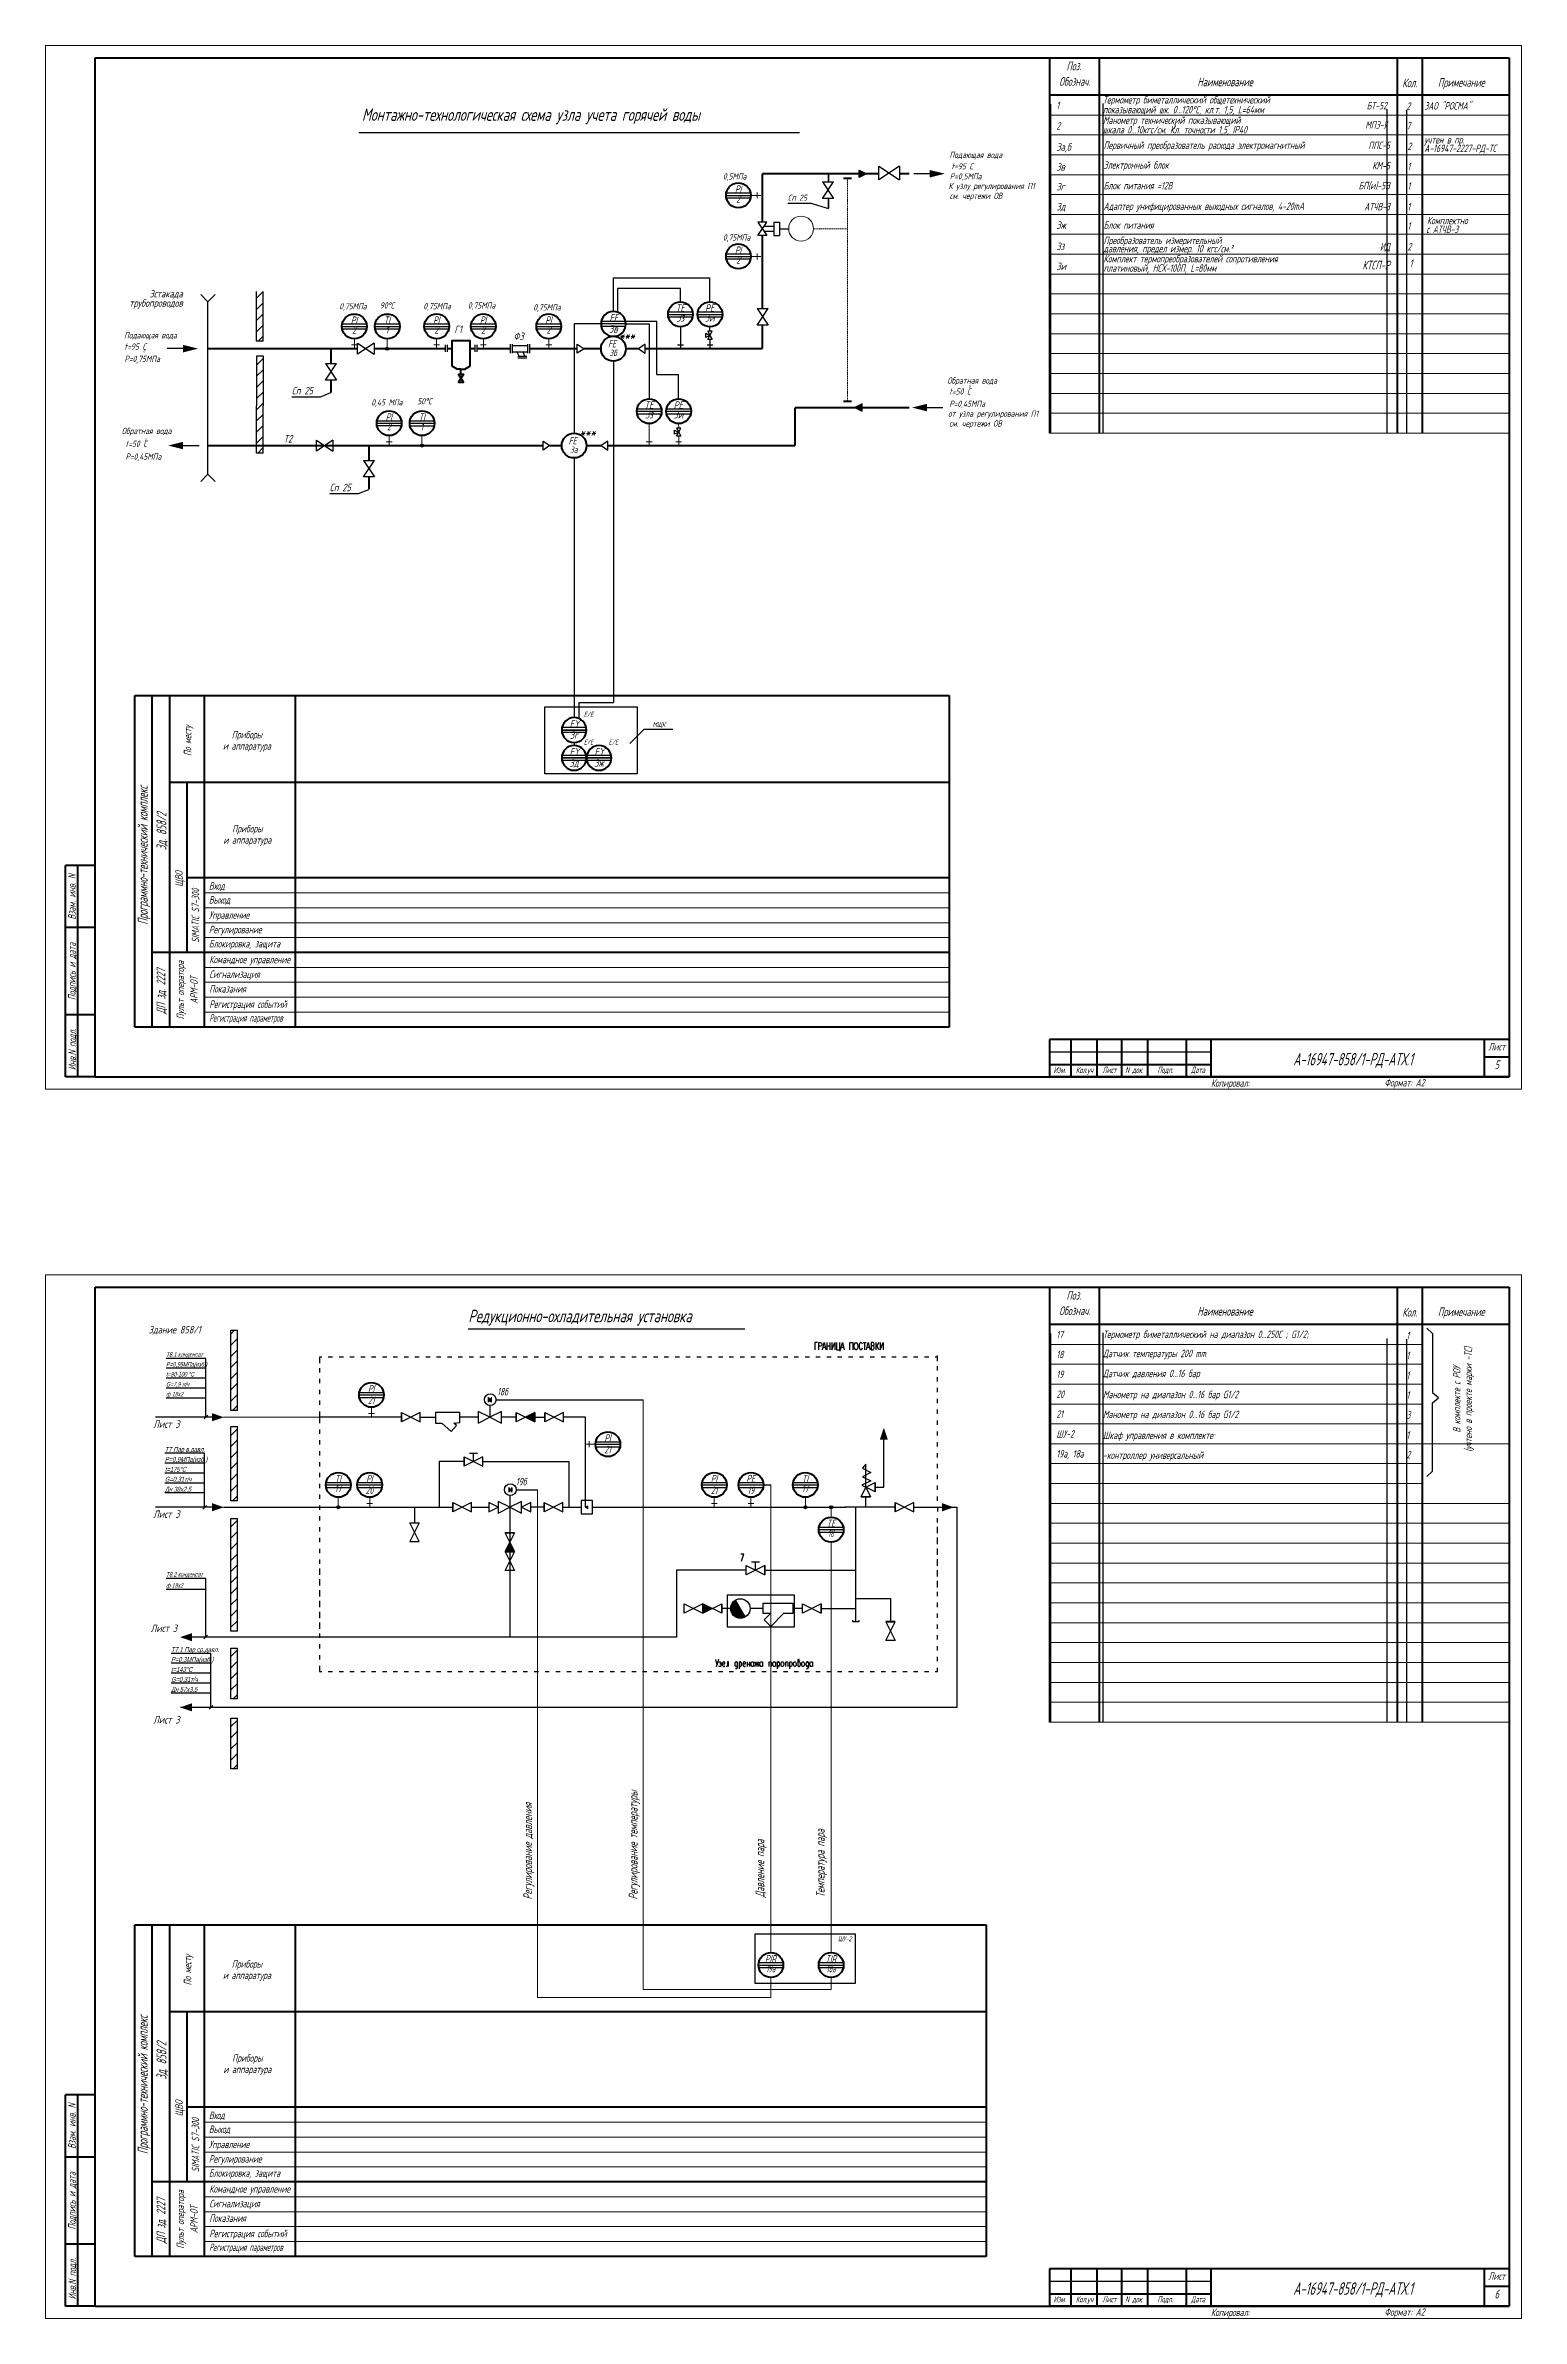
# Model space of a CAD drawing. Header units: millimetres. Extents: x -680 to 9204, y -4430 to 7779.
# Drawn here: x 4041 to 4635, y 3534 to 4449 of the extents above; entities that cross this region are included whole.
import ezdxf
from ezdxf.enums import TextEntityAlignment as Align

# ---------------------------------------------------------------- set-up
doc = ezdxf.new("R2010")
doc.units = ezdxf.units.MM
doc.linetypes.add('DASHED', pattern=[0.75, 0.5, -0.25])
doc.layers.get('Defpoints').update_dxf_attribs({"color": 33})
for name, color, linetype, lineweight in [('Арматура', 1, 'Continuous', 25), ('Выноска', 137, 'Continuous', 20), ('Датчики', 31, 'Continuous', 50), ('Обводка', 6, 'Continuous', 25), ('Поз', 7, 'Continuous', 13), ('Связи', 95, 'Continuous', 25), ('Текст_КИП', 2, 'Continuous', 25), ('Толст.рамка', 7, 'Continuous', 60), ('Тонк.рамка', 10, 'Continuous', 20), ('Щиты_пульты', 5, 'Continuous', 40)]:
    doc.layers.add(name, color=color, linetype=linetype, lineweight=lineweight)
for name, color, linetype in [('Надписи', 140, 'Continuous'), ('Отметки', 1, 'Continuous'), ('Сжатый воздух', 130, 'Continuous'), ('Слой М50', 3, 'Continuous'), ('Текст.', 51, 'Continuous'), ('ТХ_Засечки', 1, 'Continuous'), ('ТХ_ПАР', 2, 'Continuous'), ('ТХ_Текст', 30, 'Continuous')]:
    doc.layers.add(name, color=color, linetype=linetype)
doc.styles.add('CX', font='cx.shx', dxfattribs={"width": 0.7, "oblique": 15})
doc.styles.add('Simplex', font='simplex.shx', dxfattribs={"width": 0.7, "oblique": 15})
doc.styles.add('Симплекс', font='simplex.shx', dxfattribs={"width": 0.7, "oblique": 15, "height": 250})
pattern_1 = [(45, (32525.4816, 135701.4675), (-2.24506403, 2.24506403), [])]

msp = doc.modelspace()

# ---------------------------------------------------------------- texts
at = {"color": 7, "ltscale": 100, "style": 'Simplex', "oblique": 15, "width": 0.7}
for s, height, p in [(' Монтажно-технологическая схема узла учета горячей воды ', 5, (4165.68, 4418.742)), ('Подающая вода  ', 2.5, (4404.438, 4403.809)), ('t=95 C', 2.5, (4405.216, 4399.209)), ('0,5МПа', 2.5, (4313.264, 4395.132)), ('К узлу регулирования П1', 2.5, (4404.037, 4391.267)), ('Р=0,5МПа ', 2.5, (4404.563, 4395.183)), ('Сп 25', 2.5, (4339.402, 4386.556)), ('см. чертежи ОВ', 2.5, (4404.504, 4387.323)), ('0,75МПа', 2.5, (4313.264, 4370.574)), ('0,75МПа', 2.5, (4158.873, 4342.868)), ('90%%DС', 2.5, (4175.215, 4343.21)), ('0,75МПа', 2.5, (4192.707, 4342.921)), ('0,75МПа', 2.5, (4210.636, 4343.209)), ('0,75МПа', 2.5, (4236.949, 4342.425)), ('Подающая вода  ', 2.5, (4072.278, 4331.214)), ('t=95 C', 2.5, (4072.411, 4326.665)), ('Ф3', 3, (4228.994, 4330.568)), ('Р=0,75МПа', 2.5, (4072.411, 4321.706)), ('Сп 25', 3, (4139.772, 4308.673)), ('Обратная вода  ', 2.5, (4403.563, 4312.986)), ('t=50 C', 2.5, (4404.338, 4308.603)), ('0,45 МПа', 2.5, (4171.787, 4304.213)), ('50%%DС', 2.5, (4190.29, 4304.674)), ('от узла регулирования П1', 2.5, (4403.863, 4299.653)), ('Р=0,45МПа ', 2.5, (4404.338, 4303.644)), ('Обратная вода  ', 2.5, (4071.332, 4292.716)), ('t=50 C', 2.5, (4072.856, 4287.539)), (' Т2', 3, (4134.979, 4289.304)), ('см. чертежи ОВ', 2.5, (4404.33, 4295.709)), ('Р=0,45МПа', 2.5, (4072.856, 4282.385)), ('Сп 25', 3, (4155.051, 4269.712)), ('Редукционно-охладительная установка', 5, (4210.814, 3935.306))]:
    msp.add_text(s, height=height, dxfattribs=at).set_placement(p)
at = {"ltscale": 100, "style": 'Simplex', "oblique": 15, "width": 0.7}
msp.add_text('Г1  ', height=3, dxfattribs=at).set_placement((4205.198, 4333.366))
at = {"color": 0, "lineweight": 9, "style": 'Simplex', "oblique": 15, "width": 0.7}
for p in [(4080.342, 4325.517), (4412.476, 4311.248), (4080.846, 4289.938)]:
    msp.add_text('0', height=1.141, dxfattribs=at).set_placement(p, align=Align.CENTER)
at = {"style": 'Simplex', "oblique": 15, "width": 0.7}
for s, p in [('Здание 858/1', (4082.156, 3930.801)), ('Лист 3', (4084.033, 3892.789)), ('Лист 3', (4084.033, 3856.57)), ('Лист 3', (4083.025, 3810.657)), ('Лист 3', (4084.033, 3773.815))]:
    msp.add_text(s, height=3, dxfattribs=at).set_placement(p)
at = {"char_height": 3, "attachment_point": 6, "style": 'Симплекс'}
for s, insert in [('трубопроводов', (4095.882, 4345.034)), ('Эстакада', (4095.882, 4348.925))]:
    msp.add_mtext_dynamic_manual_height_columns(s, width=18271.76197, gutter_width=12.5, heights=[0], dxfattribs=dict(at, insert=insert))
at = {"layer": 'Defpoints', "style": 'Simplex', "oblique": 15, "width": 0.6}
msp.add_text('ЗАО "РОСМА"', height=3, dxfattribs=at).set_placement((4595.533, 4423.266))
at = {"layer": 'Надписи', "attachment_point": 1, "style": 'CX'}
for s, width, gutter_width, insert, char_height in [('t=90-100 %%DC', 877.42344, 120.461, (4089.176, 3915.248), 1.8), ('Р=0,95МПа(изб.)', 1601.28938, 120.461, (4089.176, 3919.248), 1.8), ('Т8.1 конденсат', 1799.98288, 0, (4089.176, 3923.248), 1.8), ('ф 18х2', 1231.01612, 120.461, (4089.176, 3907.248), 1.8), ('G=7,9 л/ч', 1231.01612, 120.461, (4089.176, 3911.248), 1.8), ('Р=0,9МПа(изб.)', 1601.28938, 1199.822, (4088.695, 3881.092), 2), ('Т7 Пар в.давл.', 1727.41249, 1168.407, (4088.695, 3885.092), 2), ('t=175%%DC', 877.42344, 120.461, (4088.695, 3877.092), 2), ('G=0,31т/ч', 1231.01612, 120.461, (4088.695, 3873.092), 2), ('Дн 38х2,5', 1231.01612, 120.461, (4088.695, 3869.092), 2), ('Т8.2 конденсат', 1799.98288, 0, (4089.141, 3834.73), 1.8), ('ф 18х2', 1231.01612, 120.461, (4089.141, 3830.248), 1.8), ('t=143%%DC', 877.42344, 120.461, (4091.189, 3796.556), 2), ('Р=0,3МПа(изб.)', 1956.46593, 1199.822, (4091.189, 3800.556), 2), ('Т7.1 Пар ср.давл.', 2902.54284, 1168.407, (4091.189, 3804.556), 2), ('Дн 57х3,5', 1231.01612, 120.461, (4091.189, 3788.556), 2), ('G=0,31т/ч', 1231.01612, 120.461, (4091.189, 3792.556), 2)]:
    msp.add_mtext_dynamic_manual_height_columns(s, width=width, gutter_width=gutter_width, heights=[249.774], dxfattribs=dict(at, insert=insert, char_height=char_height))
at = {"layer": 'Слой М50', "color": 3, "style": 'Simplex', "oblique": 15, "width": 0.6}
for s, p in [('Первичный преобразователь расхода электромагнитный', (4466.44, 4407.434)), ('Электронный блок', (4466.44, 4399.482)), ('Блок питания =12В', (4466.44, 4391.156)), ('Адаптер унифицированных выходных сигналов, 4-20mА', (4466.44, 4382.888)), ('Блок питания', (4466.44, 4375.294))]:
    msp.add_text(s, height=3, dxfattribs=at).set_placement(p)
at = {"layer": 'Слой М50', "color": 2, "style": 'Simplex', "oblique": 15, "width": 0.6}
for s, p in [('ППС-5', (4581.65, 4407.381)), ('КМ-5', (4581.65, 4399.186)), ('БП(и)-5В', (4581.65, 4391.186)), ('АТЧВ-3', (4581.65, 4382.725))]:
    msp.add_text(s, height=3, dxfattribs=at).set_placement(p, align=Align.RIGHT)
at = {"layer": 'Текст.', "style": 'Simplex', "oblique": 15, "width": 0.6}
for s, height, p in [('По месту', 3, (4099.329, 4169.298)), ('Программно-технический комплекс', 4, (4081.809, 4123.089)), ('Зд. 858/2', 4, (4089.33, 4132.814)), ('ЩВО', 3, (4095.87, 4113.64)), ('SIMATIC S7-300', 3, (4102.517, 4098.845)), ('ДП зд. 2227', 3.5, (4088.859, 4068.47)), ('Пульт оператора', 3, (4096.438, 4068.934)), ('АРМ-ОТ', 3, (4101.91, 4068.934)), ('По месту', 3, (4099.329, 3674.609)), ('Программно-технический комплекс', 4, (4081.809, 3628.4)), ('Зд. 858/2', 4, (4089.33, 3638.126)), ('ЩВО', 3, (4095.87, 3618.951)), ('SIMATIC S7-300', 3, (4102.517, 3604.156)), ('ДП зд. 2227', 3.5, (4088.859, 3573.781)), ('Пульт оператора', 3, (4096.438, 3574.245)), ('АРМ-ОТ', 3, (4101.91, 3574.245))]:
    msp.add_text(s, height=height, rotation=90, dxfattribs=at).set_placement(p, align=Align.CENTER)
for s, p in [('Приборы', (4121.701, 4170.255)), ('и аппаратура', (4121.701, 4165.686)), ('Приборы', (4121.883, 4132.434)), ('и аппаратура', (4121.883, 4127.865)), ('Приборы', (4121.701, 3675.566)), ('и аппаратура', (4121.701, 3670.997)), ('Приборы', (4121.883, 3637.746)), ('и аппаратура', (4121.883, 3633.176))]:
    msp.add_text(s, height=3, dxfattribs=at).set_placement(p, align=Align.CENTER)
at = {"layer": 'Текст.', "style": 'Simplex', "oblique": 15}
for s, width, p in [('Вход', 0.6, (4106.395, 4109.369)), ('Управление', 0.6, (4106.395, 4097.663)), ('Выход', 0.6, (4106.395, 4103.753)), ('Регулирование', 0.6, (4106.395, 4091.825)), ('Блокировка, защита', 0.6, (4106.395, 4086.116)), ('Командное управление', 0.6, (4106.551, 4079.759)), ('Показания', 0.6, (4106.551, 4067.958)), ('Сигнализация', 0.6, (4106.551, 4073.833)), ('Регистрация событий', 0.6, (4106.551, 4061.789)), ('Регистрация параметров', 0.5, (4106.551, 4056.259)), ('Вход', 0.6, (4106.395, 3614.68)), ('Управление', 0.6, (4106.395, 3602.974)), ('Выход', 0.6, (4106.395, 3609.064)), ('Регулирование', 0.6, (4106.395, 3597.137)), ('Блокировка, защита', 0.6, (4106.395, 3591.427)), ('Командное управление', 0.6, (4106.551, 3585.07)), ('Сигнализация', 0.6, (4106.551, 3579.144)), ('Регистрация событий', 0.6, (4106.551, 3567.1)), ('Показания', 0.6, (4106.551, 3573.269)), ('Регистрация параметров', 0.5, (4106.551, 3561.57))]:
    msp.add_text(s, height=3, dxfattribs=dict(at, width=width)).set_placement(p)
at = {"layer": 'Текст_КИП', "style": 'Simplex', "oblique": 15, "width": 0.6}
for s, height, p in [('Обознач. ', 3.5, (4448.585, 4432.849)), ('Поз.', 3.5, (4451.501, 4439.067)), ('Наименование', 3.5, (4504.181, 4432.655)), ('Кол.', 3.5, (4586.646, 4432.266)), ('Примечание', 3.5, (4600.988, 4432.461)), ('А-16947-858/1-РД-АТХ.1', 5, (4542.763, 4038.654)), ('Поз.', 3.5, (4451.501, 3944.378)), ('Обознач. ', 3.5, (4448.585, 3938.16)), ('Наименование', 3.5, (4504.181, 3937.966)), ('Кол.', 3.5, (4586.646, 3937.577)), ('Примечание', 3.5, (4600.988, 3937.772)), ('А-16947-858/1-РД-АТХ.1', 5, (4542.763, 3543.966))]:
    msp.add_text(s, height=height, dxfattribs=at).set_placement(p)
at = {"layer": 'Текст_КИП', "color": 3, "style": 'Simplex', "oblique": 15}
for s, width, p in [('Термометр биметаллический общетехнический', 0.6, (4466.191, 4425.713)), ('2', 0.6, (4447.441, 4415.236)), ('1', 0.6, (4447.441, 4423.522)), ('показывающий шк. 0...120%%DC, кл.т. 1,5, L=64мм', 0.6, (4466.191, 4421.761)), ('Манометр технический показывающий', 0.6, (4466.191, 4417.503)), ('2', 0.6, (4588.315, 4423.173)), ('7', 0.6, (4588.315, 4415.246)), ('3а,б', 0.7, (4447.441, 4406.726)), ('шкала 0...10кгс/см. Кл. точности 1,5, IP40', 0.6, (4466.191, 4413.661)), ('учтен в пр.', 0.6, (4595.515, 4409.623)), ('А-16947-2227-РД-ТС', 0.6, (4595.515, 4406.182)), ('3в', 0.7, (4447.441, 4398.726)), ('3г', 0.7, (4447.441, 4390.726)), ('3д', 0.7, (4447.441, 4382.726)), ('3ж', 0.7, (4447.441, 4375.272)), ('3з', 0.7, (4447.441, 4366.726)), ('давления, предел измер. 10 кгс/см.²', 0.6, (4466.44, 4365.847)), ('Комплект термопреобразователей сопротивления', 0.6, (4466.44, 4361.759)), ('Преобразователь измерительный', 0.6, (4466.44, 4369.155)), ('3и', 0.7, (4447.441, 4358.726)), ('платиновый, НСХ-100П, L=80мм', 0.6, (4466.44, 4357.989)), ('Копировал:', 0.6, (4509.642, 4030.062)), ('Формат: А2', 0.6, (4579.503, 4030.19)), ('17', 0.6, (4447.441, 3928.839)), ('Датчик температуры 200 mm', 0.6, (4466.191, 3921.238)), ('Термометр биметаллический на диапазон 0...250С ; G1/2; ', 0.6, (4466.191, 3928.959)), ('1', 0.6, (4588.315, 3928.49)), ('18', 0.6, (4447.441, 3920.839)), ('19', 0.6, (4447.441, 3912.839)), ('Датчик давления 0...16 бар', 0.6, (4466.191, 3913.188)), ('1', 0.6, (4588.315, 3920.49)), ('1', 0.6, (4588.315, 3912.49)), ('20', 0.6, (4447.441, 3904.839)), ('Манометр на диапазон 0...16 бар G1/2', 0.6, (4466.191, 3904.724)), ('1', 0.6, (4588.315, 3904.49)), ('21', 0.6, (4447.441, 3896.839)), ('Манометр на диапазон 0...16 бар G1/2', 0.6, (4466.191, 3896.724)), ('3', 0.6, (4588.315, 3896.49)), ('ШУ-2', 0.6, (4447.441, 3888.839)), ('Шкаф управления в комплекте:', 0.6, (4466.191, 3888.31)), ('1', 0.6, (4588.315, 3888.49)), ('19а, 18а', 0.6, (4447.441, 3880.839)), ('-контроллер универсальный', 0.6, (4466.191, 3880.31)), ('2', 0.6, (4588.315, 3880.49)), ('Копировал:', 0.6, (4509.642, 3535.374)), ('Формат: А2', 0.6, (4579.503, 3535.501))]:
    msp.add_text(s, height=3, dxfattribs=dict(at, width=width)).set_placement(p)
at = {"layer": 'Текст_КИП', "color": 3, "style": 'Simplex', "oblique": 15, "width": 0.6}
for s, p in [('МП3-У', (4580.435, 4415.569)), ('БТ-52', (4580.435, 4423.336))]:
    msp.add_text(s, height=3, dxfattribs=at).set_placement(p, align=Align.RIGHT)
for s, height, p in [('2', 2, (4494.72, 4415.439)), ('Изм.', 2.5, (4448.785, 4035.579)), ('Кол.уч', 2.5, (4458.785, 4035.579)), ('Лист', 2.5, (4468.785, 4035.579)), ('N док.', 2.5, (4478.785, 4035.579)), ('Подп.', 2.5, (4491.285, 4035.579)), ('Дата', 2.5, (4504.437, 4035.579)), ('17', 3, (4346.337, 3866.951)), ('Изм.', 2.5, (4448.785, 3540.89)), ('Кол.уч', 2.5, (4458.785, 3540.89)), ('Лист', 2.5, (4468.785, 3540.89)), ('N док.', 2.5, (4478.785, 3540.89)), ('Подп.', 2.5, (4491.285, 3540.89)), ('Дата', 2.5, (4504.437, 3540.89))]:
    msp.add_text(s, height=height, dxfattribs=at).set_placement(p, align=Align.CENTER)
at = {"layer": 'Текст_КИП', "color": 2, "style": 'Simplex', "oblique": 15, "width": 0.6}
for s, p in [('2', (4588.727, 4406.982)), ('1', (4588.727, 4398.982)), ('1', (4588.727, 4390.982)), ('1', (4588.727, 4382.784)), ('1', (4588.727, 4374.982)), ('2', (4588.727, 4366.584)), ('1', (4589.656, 4359.977))]:
    msp.add_text(s, height=3, dxfattribs=at).set_placement(p)
at = {"layer": 'Текст_КИП', "style": 'Simplex', "oblique": 15}
for s, height, width, p in [('РI', 3, 0.6, (4319.364, 4389.748)), ('РI', 3, 0.6, (4319.364, 4365.19)), ('TE', 3, 0.7, (4296.039, 4341.864)), ('РE', 3, 0.7, (4307.9, 4341.864)), ('РI', 3, 0.6, (4164.791, 4337.01)), ('TI', 3, 0.6, (4178.048, 4337.009)), ('РI', 3, 0.6, (4197.912, 4337.037)), ('РI', 3, 0.6, (4216.703, 4337.037)), ('РI', 3, 0.6, (4243.048, 4337.042)), ('3в', 3, 0.7, (4269.158, 4333.502)), ('FE', 3, 0.7, (4269.359, 4338.036)), ('FE', 3, 0.6, (4268.621, 4327.53)), ('РI', 3, 0.6, (4178.805, 4298.081)), ('TI', 3, 0.6, (4192.062, 4298.079)), ('TE', 3, 0.7, (4283.443, 4302.902)), ('РE', 3, 0.7, (4295.305, 4302.902)), ('FE', 3, 0.6, (4252.803, 4288.568)), ('EY', 3, 0.7, (4253.541, 4174.583)), ('3г', 3, 0.7, (4253.34, 4170.05)), ('3д', 3, 0.7, (4253.34, 4158.866)), ('FY', 3, 0.7, (4253.541, 4163.4)), ('3ж', 3, 0.7, (4263.34, 4158.866)), ('FY', 3, 0.7, (4263.541, 4163.4)), ('Лист', 3, 0.6, (4624.665, 4044.646)), ('5', 3.5, 0.6, (4624.665, 4037.176)), ('РI', 3, 0.6, (4171.686, 3907.07)), ('РI', 3, 0.6, (4266.812, 3887.219)), ('TI', 3, 0.6, (4158.319, 3870.851)), ('РI', 3, 0.6, (4170.973, 3870.851)), ('РI', 3, 0.6, (4309.654, 3870.851)), ('РE', 3, 0.6, (4324.412, 3870.851)), ('TI', 3, 0.6, (4346.279, 3870.851)), ('TЕ', 3, 0.6, (4356.675, 3852.839)), ('PIR', 3, 0.6, (4332.407, 3677.625)), ('TIR', 3, 0.6, (4356.675, 3677.625)), ('Лист', 3, 0.6, (4624.665, 3549.957)), ('6', 3.5, 0.6, (4624.665, 3542.487))]:
    msp.add_text(s, height=height, dxfattribs=dict(at, width=width)).set_placement(p, align=Align.CENTER)
at = {"layer": 'Текст_КИП', "color": 4, "style": 'Simplex', "oblique": 15}
for s, height, width, p in [('2', 3, 0.6, (4319.422, 4385.848)), ('2', 3, 0.6, (4319.422, 4361.289)), ('2', 3, 0.6, (4164.85, 4333.11)), ('1', 3, 0.6, (4178.107, 4333.108)), ('2', 3, 0.6, (4197.97, 4333.136)), ('2', 3, 0.6, (4216.761, 4333.136)), ('2', 3, 0.6, (4243.106, 4333.141)), ('3з', 3, 0.7, (4296.097, 4337.963)), ('3и', 3, 0.7, (4307.959, 4337.963)), ('3б', 2.5, 0.7, (4269.072, 4324.131)), ('3з', 3, 0.7, (4283.502, 4299.001)), ('3и', 3, 0.7, (4295.363, 4299.001)), ('2', 3, 0.6, (4178.863, 4294.18)), ('1', 3, 0.6, (4192.12, 4294.178)), ('3а', 2.5, 0.7, (4253.254, 4285.17)), ('18б', 3, 0.6, (4224.535, 3905.852)), ('21', 3, 0.6, (4171.744, 3902.4)), ('21', 3, 0.6, (4266.871, 3882.549)), ('17', 3, 0.6, (4158.377, 3866.951)), ('20', 3, 0.6, (4171.032, 3866.181)), ('19б', 3, 0.6, (4232.046, 3869.628)), ('21', 3, 0.6, (4309.713, 3866.181)), ('19', 3, 0.6, (4324.47, 3866.181)), ('18', 3, 0.5, (4356.733, 3848.938)), ('19а', 3, 0.5, (4332.465, 3673.724)), ('18а', 3, 0.5, (4356.733, 3673.724))]:
    msp.add_text(s, height=height, dxfattribs=dict(at, width=width)).set_placement(p, align=Align.CENTER)
at = {"layer": 'Текст_КИП', "color": 2, "style": 'Simplex', "oblique": 15, "width": 0.6}
for s, height, p in [('с АТЧВ-3', 3, (4609.169, 4373.581)), ('Комплектно', 3, (4612.934, 4377.125)), ('ИД', 3, (4581.65, 4366.543)), ('КТСП-Р', 3.5, (4581.65, 4358.943))]:
    msp.add_text(s, height=height, dxfattribs=at).set_placement(p, align=Align.RIGHT)
at = {"layer": 'Текст_КИП', "style": 'Simplex', "oblique": 15, "width": 0.6}
for p in [(4274.48, 4332.443), (4258.662, 4293.482)]:
    msp.add_text('***', height=5, dxfattribs=at).set_placement(p, align=Align.MIDDLE)
at = {"layer": 'Текст_КИП', "color": 6, "style": 'Simplex', "oblique": 15, "width": 0.7}
for s, p in [('Е/Е', (4257.29, 4178.957)), ('МЩК', (4284.925, 4174.822)), ('Е/Е', (4257.29, 4167.773)), ('Е/Е', (4267.29, 4167.773)), ('ШУ-2', (4359.587, 3686.216))]:
    msp.add_text(s, height=2, dxfattribs=at).set_placement(p)
at = {"layer": 'Текст_КИП', "ltscale": 0.02, "style": 'Simplex', "oblique": 15, "width": 0.6}
for s, p in [('Взам. инв. N', (4052.773, 4106.446)), ('Подпись и дата', (4052.773, 4076.446)), ('Инв.N подл.', (4052.909, 4045.074)), ('Взам. инв. N', (4052.773, 3611.757)), ('Подпись и дата', (4052.773, 3581.757)), ('Инв.N подл.', (4052.909, 3550.385))]:
    msp.add_text(s, height=3, rotation=90, dxfattribs=at).set_placement(p, align=Align.CENTER)
at = {"layer": 'Текст_КИП', "color": 3, "style": 'Simplex', "oblique": 15, "width": 0.6}
for s, p in [('В комплекте с РОУ', (4610.071, 3904.272)), ('(учтено в проекте марки -ТС)', (4614.669, 3904.272))]:
    msp.add_text(s, height=3, rotation=90, dxfattribs=at).set_placement(p, align=Align.CENTER)
at = {"layer": 'Текст_КИП', "style": 'Simplex', "oblique": 15, "width": 0.6}
for s, p in [('Регулирование температуры', (4278.9, 3703.009)), ('Регулирование давления', (4236.458, 3703.009)), ('Давление пара', (4329.901, 3703.885)), ('Температура пара', (4354.168, 3703.885))]:
    msp.add_text(s, height=3.5, rotation=90, dxfattribs=at).set_placement(p)

# ---------------------------------------------------------------- blocks, each defined once
blk = doc.blocks.new('A$C428F2FC1')
at = {"layer": 'Defpoints', "ltscale": 0.2}
for p, q in [((-5, -4), (5, -4)), ((-5, -5), (5, -5)), ((-5, -6), (5, -6))]:
    blk.add_line(p, q, dxfattribs=at)
at = {"layer": 'Датчики', "color": 4}
blk.add_circle((0, -5), 5, dxfattribs=at)
blk = doc.blocks.new('A$C3CFF487C')
at = {"layer": 'Арматура'}
for p, q in [((0, 1.25), (0, 2.5)), ((0, 2.5), (2.5, 1.25)), ((0, 0), (0, 1.25)), ((2.5, 1.25), (0, 0))]:
    blk.add_line(p, q, dxfattribs=at)
blk.add_solid([(0, 0), (0, 2.5), (2.5, 1.25)], dxfattribs=at)

# ---------------------------------------------------------------- hatches: boundary and pattern name
at = {"layer": 'Связи'}
h = msp.add_hatch(color=256, dxfattribs=at)
edge = h.paths.add_edge_path()
edge.add_arc((4178.117, 4327.004), 0.606, 0, 360)
h = msp.add_hatch(color=256, dxfattribs=at)
edge = h.paths.add_edge_path()
edge.add_arc((4192.13, 4288.074), 0.606, 0, 360)
h = msp.add_hatch(color=256, dxfattribs=at)
edge = h.paths.add_edge_path()
edge.add_arc((4158.47, 3860.845), 0.606, 0, 360)
h = msp.add_hatch(color=256, dxfattribs=at)
edge = h.paths.add_edge_path()
edge.add_arc((4346.43, 3860.845), 0.606, 0, 360)
h = msp.add_hatch(color=256, dxfattribs=at)
edge = h.paths.add_edge_path()
edge.add_arc((4356.825, 3860.845), 0.606, 0, 360)
at = {"layer": 'ТХ_Текст'}
h = msp.add_hatch(dxfattribs=at)
h.set_pattern_fill('ANSI31', color=256)
h.set_pattern_definition(pattern_1)
h.paths.add_polyline_path([(4128.197, 4330.074), (4128.195, 4347.319), (4128.195, 4350.128), (4125.526, 4350.128), (4125.526, 4348.098), (4125.524, 4330.075)])
h = msp.add_hatch(dxfattribs=at)
h.set_pattern_fill('ANSI31', color=256)
h.set_pattern_definition(pattern_1)
h.paths.add_polyline_path([(4128.197, 4324.075), (4128.195, 4306.83), (4128.181, 4285.075), (4125.525, 4285.074), (4125.526, 4306.052), (4125.524, 4324.075)])
h = msp.add_hatch(dxfattribs=at)
h.set_pattern_fill('ANSI31', color=256)
h.set_pattern_definition([(45, (32515.2025, 135271.1574), (-2.24506403, 2.24506403), [])])
h.paths.add_polyline_path([(4117.918, 3899.764), (4117.916, 3917.009), (4117.925, 3932.041), (4115.246, 3932.041), (4115.247, 3917.787), (4115.245, 3899.764)])
h = msp.add_hatch(dxfattribs=at)
h.set_pattern_fill('ANSI31', color=256)
h.set_pattern_definition([(45, (32515.2025, 135234.8563), (-2.24506403, 2.24506403), [])])
h.paths.add_polyline_path([(4117.918, 3863.463), (4117.916, 3880.708), (4117.922, 3893.409), (4115.244, 3893.41), (4115.247, 3881.486), (4115.245, 3863.463)])
h = msp.add_hatch(dxfattribs=at)
h.set_pattern_fill('ANSI31', color=256)
h.set_pattern_definition([(45, (32515.2025, 135180.1088), (-2.24506403, 2.24506403), [])])
h.paths.add_polyline_path([(4117.921, 3810.958), (4117.916, 3825.96), (4117.925, 3856.341), (4115.247, 3856.342), (4115.247, 3826.739), (4115.252, 3810.959)])
h = msp.add_hatch(dxfattribs=at)
h.set_pattern_fill('ANSI31', color=256)
h.set_pattern_definition([(45, (32515.1784, 135127.9445), (-2.24506403, 2.24506403), [])])
h.paths.add_polyline_path([(4117.901, 3783.797), (4117.895, 3783.797), (4117.901, 3804.177), (4115.223, 3804.177), (4115.224, 3783.797), (4115.228, 3783.797)])
h = msp.add_hatch(dxfattribs=at)
h.set_pattern_fill('ANSI31', color=256)
h.set_pattern_definition([(45, (32515.1784, 135099.717), (-2.24506403, 2.24506403), [])])
h.paths.add_polyline_path([(4117.901, 3755.569), (4117.895, 3755.569), (4117.901, 3775.949), (4115.223, 3775.95), (4115.224, 3755.57), (4115.228, 3755.57)])

# ---------------------------------------------------------------- linework, layer by layer
at = {"color": 7}
for p, q in [((4384.256, 4400.56), (4375.972, 4395.037)), ((4375.972, 4395.037), (4375.972, 4400.56)), ((4375.972, 4400.56), (4384.256, 4395.037)), ((4384.256, 4400.56), (4384.256, 4395.037)), ((4353.378, 4394.147), (4357.796, 4394.147)), ((4353.378, 4394.147), (4357.796, 4387.52)), ((4353.378, 4387.52), (4357.796, 4394.147)), ((4357.796, 4387.52), (4353.378, 4387.52)), ((4327.021, 4343.206), (4331.439, 4343.206)), ((4327.021, 4343.206), (4331.439, 4336.579)), ((4327.021, 4336.579), (4331.439, 4343.206)), ((4331.439, 4336.579), (4327.021, 4336.579)), ((4172.893, 4329.213), (4166.266, 4324.795)), ((4166.266, 4324.795), (4166.266, 4329.213)), ((4166.266, 4329.213), (4172.893, 4324.795)), ((4172.893, 4329.213), (4172.893, 4324.795)), ((4153.343, 4321.052), (4157.761, 4321.052)), ((4153.343, 4321.052), (4157.761, 4314.425)), ((4153.343, 4314.425), (4157.761, 4321.052)), ((4157.761, 4314.425), (4153.343, 4314.425)), ((4156.342, 4290.254), (4149.715, 4285.836)), ((4149.715, 4285.836), (4149.715, 4290.254)), ((4149.715, 4290.254), (4156.342, 4285.836)), ((4156.342, 4290.254), (4156.342, 4285.836)), ((4168.622, 4282.091), (4173.04, 4282.091)), ((4168.622, 4282.091), (4173.04, 4275.464)), ((4168.622, 4275.464), (4173.04, 4282.091)), ((4173.04, 4275.464), (4168.622, 4275.464))]:
    msp.add_line(p, q, dxfattribs=at)
for p, q in [((4336.098, 4375.331), (4339.726, 4375.331)), ((4306.394, 4331.593), (4306.394, 4333.25)), ((4306.394, 4333.25), (4308.051, 4332.422)), ((4308.051, 4332.422), (4306.394, 4331.593)), ((4308.88, 4334.079), (4307.223, 4334.079)), ((4307.223, 4334.079), (4308.051, 4332.422)), ((4307.223, 4330.765), (4308.051, 4332.422)), ((4308.88, 4330.765), (4307.223, 4330.765)), ((4308.051, 4332.422), (4308.88, 4334.079)), ((4308.051, 4332.422), (4308.88, 4330.765)), ((4293.799, 4292.632), (4293.799, 4294.289)), ((4293.799, 4294.289), (4295.456, 4293.46)), ((4295.456, 4293.46), (4293.799, 4292.632)), ((4296.284, 4295.117), (4294.627, 4295.117)), ((4294.627, 4295.117), (4295.456, 4293.46)), ((4294.627, 4291.803), (4295.456, 4293.46)), ((4296.284, 4291.803), (4294.627, 4291.803)), ((4295.456, 4293.46), (4296.284, 4295.117)), ((4295.456, 4293.46), (4296.284, 4291.803)), ((4248.39, 4173.583), (4258.39, 4173.583)), ((4248.39, 4162.4), (4258.39, 4162.4)), ((4258.39, 4162.4), (4268.39, 4162.4)), ((4596.506, 3932.846), (4598.873, 3930.776)), ((4598.873, 3930.776), (4598.873, 3907.054)), ((4598.873, 3907.054), (4601.239, 3904.984)), ((4221.988, 3904.139), (4281.115, 3904.139)), ((4598.873, 3902.804), (4601.239, 3904.873)), ((4598.873, 3875.305), (4598.873, 3902.804)), ((4329.562, 3869.851), (4332.557, 3869.851)), ((4596.506, 3873.236), (4598.873, 3875.305)), ((4230.05, 3867.915), (4238.672, 3867.915))]:
    msp.add_line(p, q)
at = {"lineweight": 60}
for p, q in [((4629.642, 4049.075), (4444.642, 4049.075)), ((4444.642, 4049.075), (4444.642, 4034.075)), ((4453.317, 4049.075), (4453.317, 4034.075)), ((4463.677, 4049.075), (4463.677, 4034.075)), ((4473.626, 4049.075), (4473.626, 4034.075)), ((4484.079, 4049.075), (4484.079, 4034.075)), ((4499.642, 4049.075), (4499.642, 4034.075)), ((4509.642, 4049.075), (4509.642, 4034.075)), ((4619.642, 4049.075), (4619.642, 4034.075)), ((4444.642, 4039.075), (4509.642, 4039.075)), ((4629.642, 4034.075), (4444.642, 4034.075)), ((4619.642, 4042.075), (4629.642, 4042.075)), ((4629.642, 3554.386), (4444.642, 3554.386)), ((4444.642, 3554.386), (4444.642, 3539.386)), ((4453.317, 3554.386), (4453.317, 3539.386)), ((4463.677, 3554.386), (4463.677, 3539.386)), ((4473.626, 3554.386), (4473.626, 3539.386)), ((4484.079, 3554.386), (4484.079, 3539.386)), ((4499.642, 3554.386), (4499.642, 3539.386)), ((4509.642, 3554.386), (4509.642, 3539.386)), ((4619.642, 3554.386), (4619.642, 3539.386)), ((4444.642, 3544.386), (4509.642, 3544.386)), ((4619.642, 3547.386), (4629.642, 3547.386)), ((4629.642, 3539.386), (4444.642, 3539.386))]:
    msp.add_line(p, q, dxfattribs=at)
at = {"lineweight": 25}
for p, q in [((4107.646, 3897.08), (4084.981, 3897.08)), ((4107.646, 3860.861), (4084.981, 3860.861))]:
    msp.add_line(p, q, dxfattribs=at)
at = {"ltscale": 100}
for points in [[(4402.517, 4397.461, 0.01, 3, 0), (4396.517, 4397.461, 0.8, 0.8, 0)], [(4102.049, 4327.075, 0.01, 3, 0), (4096.049, 4327.075, 0.8, 0.8, 0)], [(4389.353, 4303.351, 0.01, 3, 0), (4395.353, 4303.351, 0.8, 0.8, 0)], [(4090.049, 4288.074, 0.01, 3, 0), (4096.049, 4288.074, 0.8, 0.8, 0)]]:
    msp.add_lwpolyline(points, format="xyseb", dxfattribs=at)
at = {"lineweight": 40}
for points in [[(4204.285, 4320.014), (4204.285, 4330.414), (4211.396, 4330.414), (4211.396, 4320.014), (4211.396, 4320.014), (4211.396, 4320.014)], [(4207.841, 4318.827), (4206.341, 4318.827), (4204.285, 4320.014)], [(4207.841, 4318.827), (4209.34, 4318.827), (4211.396, 4320.014)], [(4207.841, 4316.827), (4207.841, 4318.827)], [(4206.848, 4316.827), (4208.833, 4316.827), (4206.848, 4313.52), (4208.833, 4313.52), (4206.848, 4316.827)]]:
    msp.add_lwpolyline(points, dxfattribs=at)
at = {"lineweight": 25}
for points in [[(4351.363, 3927.095), (4350.3, 3927.095), (4350.3, 3924.251)], [(4351.8, 3924.251), (4351.8, 3927.095), (4352.581, 3927.095), (4352.863, 3926.97), (4352.925, 3926.814), (4353.019, 3926.564), (4353.019, 3926.158), (4352.925, 3925.876), (4352.863, 3925.751), (4352.581, 3925.626), (4351.8, 3925.626)], [(4353.3, 3924.251), (4353.988, 3927.095), (4354.675, 3924.251)], [(4353.55, 3925.22), (4354.425, 3925.22)], [(4355.113, 3927.095), (4355.113, 3924.251)], [(4355.113, 3925.751), (4356.363, 3925.751)], [(4356.363, 3924.251), (4356.363, 3927.095)], [(4357.05, 3927.095), (4357.05, 3924.251), (4358.269, 3927.095), (4358.269, 3924.251)], [(4358.988, 3927.095), (4358.988, 3924.251), (4360.363, 3924.251), (4360.363, 3923.72)], [(4360.206, 3927.095), (4360.206, 3924.251)], [(4360.644, 3924.251), (4361.331, 3927.095), (4362.05, 3924.251)], [(4360.894, 3925.22), (4361.769, 3925.22)], [(4364.3, 3924.251), (4364.3, 3927.095), (4365.55, 3927.095), (4365.55, 3924.251)], [(4369.644, 3927.095), (4370.863, 3927.095)], [(4370.269, 3927.095), (4370.269, 3924.251)], [(4371.05, 3924.251), (4371.738, 3927.095), (4372.456, 3924.251)], [(4371.3, 3925.22), (4372.175, 3925.22)], [(4373.675, 3925.751), (4373.925, 3925.876), (4374.019, 3926.001), (4374.113, 3926.283), (4374.113, 3926.564), (4374.019, 3926.814), (4373.925, 3926.97), (4373.675, 3927.095), (4372.894, 3927.095), (4372.894, 3924.251), (4373.675, 3924.251), (4373.925, 3924.408), (4374.019, 3924.533), (4374.113, 3924.814), (4374.113, 3925.22), (4374.019, 3925.47), (4373.925, 3925.626), (4373.675, 3925.751), (4372.894, 3925.751)], [(4376.05, 3927.095), (4374.8, 3925.22)], [(4374.8, 3927.095), (4374.8, 3924.251)], [(4376.05, 3924.251), (4375.238, 3925.876)], [(4376.55, 3927.095), (4376.55, 3924.251), (4377.8, 3927.095), (4377.8, 3924.251)], [(4151.801, 3921.189), (4150.895, 3921.189), (4150.895, 3918.876)], [(4150.895, 3921.189), (4150.895, 3919.439)], [(4150.895, 3916.845), (4150.895, 3915.095)], [(4156.176, 3921.189), (4154.426, 3921.189)], [(4160.52, 3921.189), (4158.77, 3921.189)], [(4164.894, 3921.189), (4163.144, 3921.189)], [(4169.238, 3921.189), (4167.519, 3921.189)], [(4173.613, 3921.189), (4171.863, 3921.189)], [(4177.988, 3921.189), (4176.238, 3921.189)], [(4182.331, 3921.189), (4180.581, 3921.189)], [(4186.706, 3921.189), (4184.956, 3921.189)], [(4191.05, 3921.189), (4189.331, 3921.189)], [(4195.425, 3921.189), (4193.675, 3921.189)], [(4199.8, 3921.189), (4198.05, 3921.189)], [(4204.144, 3921.189), (4202.394, 3921.189)], [(4208.519, 3921.189), (4206.769, 3921.189)], [(4212.863, 3921.189), (4211.113, 3921.189)], [(4217.238, 3921.189), (4215.488, 3921.189)], [(4221.581, 3921.189), (4219.863, 3921.189)], [(4225.956, 3921.189), (4224.206, 3921.189)], [(4230.331, 3921.189), (4228.581, 3921.189)], [(4234.675, 3921.189), (4232.925, 3921.189)], [(4239.05, 3921.189), (4237.3, 3921.189)], [(4243.394, 3921.189), (4241.675, 3921.189)], [(4247.769, 3921.189), (4246.019, 3921.189)], [(4252.144, 3921.189), (4250.394, 3921.189)], [(4256.488, 3921.189), (4254.738, 3921.189)], [(4260.863, 3921.189), (4259.113, 3921.189)], [(4265.206, 3921.189), (4263.456, 3921.189)], [(4269.581, 3921.189), (4267.831, 3921.189)], [(4273.925, 3921.189), (4272.206, 3921.189)], [(4278.3, 3921.189), (4276.55, 3921.189)], [(4282.675, 3921.189), (4280.925, 3921.189)], [(4287.019, 3921.189), (4285.269, 3921.189)], [(4291.394, 3921.189), (4289.644, 3921.189)], [(4295.738, 3921.189), (4294.019, 3921.189)], [(4300.113, 3921.189), (4298.363, 3921.189)], [(4304.488, 3921.189), (4302.738, 3921.189)], [(4308.831, 3921.189), (4307.081, 3921.189)], [(4313.206, 3921.189), (4311.456, 3921.189)], [(4317.55, 3921.189), (4315.831, 3921.189)], [(4321.925, 3921.189), (4320.175, 3921.189)], [(4326.3, 3921.189), (4324.55, 3921.189)], [(4330.644, 3921.189), (4328.894, 3921.189)], [(4335.019, 3921.189), (4333.269, 3921.189)], [(4339.363, 3921.189), (4337.613, 3921.189)], [(4343.738, 3921.189), (4341.988, 3921.189)], [(4348.081, 3921.189), (4346.363, 3921.189)], [(4352.456, 3921.189), (4350.706, 3921.189)], [(4356.831, 3921.189), (4355.081, 3921.189)], [(4361.175, 3921.189), (4359.425, 3921.189)], [(4365.55, 3921.189), (4363.8, 3921.189)], [(4369.894, 3921.189), (4368.175, 3921.189)], [(4374.269, 3921.189), (4372.519, 3921.189)], [(4378.644, 3921.189), (4376.894, 3921.189)], [(4382.988, 3921.189), (4381.238, 3921.189)], [(4387.363, 3921.189), (4385.613, 3921.189)], [(4391.706, 3921.189), (4389.956, 3921.189)], [(4396.081, 3921.189), (4394.331, 3921.189)], [(4399.613, 3919.626), (4399.613, 3921.189), (4398.706, 3921.189)], [(4399.613, 3920.189), (4399.613, 3921.939)], [(4399.613, 3915.814), (4399.613, 3917.564)], [(4150.895, 3912.47), (4150.895, 3910.72)], [(4150.895, 3908.095), (4150.895, 3906.376)], [(4399.613, 3911.47), (4399.613, 3913.189)], [(4399.613, 3907.095), (4399.613, 3908.845)], [(4150.895, 3903.751), (4150.895, 3902.001)], [(4150.895, 3899.376), (4150.895, 3897.064)], [(4183.894, 3897.064), (4150.895, 3897.064), (4150.895, 3894.751)], [(4183.894, 3898.97), (4183.894, 3895.189), (4183.894, 3898.97), (4183.894, 3895.189), (4183.894, 3898.97), (4191.425, 3895.189), (4191.425, 3898.97), (4183.894, 3895.189)], [(4191.425, 3897.064), (4197.613, 3897.064)], [(4214.769, 3897.064), (4207.331, 3897.064)], [(4219.175, 3903.345), (4218.706, 3903.345), (4218.956, 3903.345), (4218.956, 3904.908), (4218.706, 3904.908), (4219.019, 3904.908), (4219.456, 3903.564)], [(4218.956, 3904.908), (4219.456, 3903.345), (4219.988, 3904.908), (4220.3, 3904.908), (4220.05, 3904.908), (4220.05, 3903.345), (4220.3, 3903.345), (4219.769, 3903.345), (4219.988, 3903.345), (4219.988, 3904.908)], [(4219.488, 3901.783), (4219.488, 3897.064), (4224.206, 3894.72), (4224.206, 3899.439), (4219.488, 3897.064)], [(4230.05, 3897.064), (4224.206, 3897.064)], [(4230.05, 3898.97), (4230.05, 3895.189), (4230.05, 3898.97), (4230.05, 3895.189), (4230.05, 3898.97), (4237.581, 3895.189), (4237.581, 3898.97), (4230.05, 3895.189)], [(4237.581, 3897.064), (4241.55, 3897.064)], [(4241.55, 3898.97), (4241.55, 3895.189), (4241.55, 3898.97), (4241.55, 3895.189), (4241.55, 3898.97), (4249.113, 3895.189), (4249.113, 3898.97), (4241.55, 3895.189)], [(4258.988, 3860.251), (4257.956, 3860.845), (4257.956, 3897.064), (4249.113, 3897.064)], [(4399.613, 3902.72), (4399.613, 3904.47)], [(4399.613, 3898.376), (4399.613, 3900.126)], [(4150.895, 3892.126), (4150.895, 3890.376)], [(4150.895, 3887.783), (4150.895, 3886.033)], [(4374.581, 3868.876), (4378.019, 3868.876), (4378.019, 3888.064)], [(4399.613, 3894.001), (4399.613, 3895.751)], [(4399.613, 3889.658), (4399.613, 3891.376)], [(4150.895, 3883.408), (4150.895, 3881.658)], [(4150.895, 3879.033), (4150.895, 3877.314)], [(4209.175, 3879.283), (4199.081, 3879.283), (4199.081, 3860.845)], [(4209.175, 3881.158), (4209.175, 3877.408), (4209.175, 3881.158), (4209.175, 3877.408), (4209.175, 3881.158), (4216.706, 3877.408), (4216.706, 3881.158), (4209.175, 3877.408)], [(4211.331, 3882.626), (4214.519, 3882.626)], [(4212.925, 3879.283), (4212.925, 3882.626)], [(4216.706, 3879.283), (4251.206, 3879.283), (4251.206, 3860.845)], [(4399.613, 3885.283), (4399.613, 3887.033)], [(4399.613, 3880.908), (4399.613, 3882.658)], [(4399.613, 3876.564), (4399.613, 3878.314)], [(4150.895, 3874.689), (4150.895, 3872.939)], [(4150.895, 3870.314), (4150.895, 3868.564)], [(4374.581, 3867.001), (4374.581, 3870.751), (4374.581, 3867.001), (4374.581, 3870.751), (4374.581, 3867.001), (4370.8, 3868.876), (4374.581, 3870.751)], [(4399.613, 3872.189), (4399.613, 3873.939)], [(4399.613, 3867.845), (4399.613, 3869.595)], [(4150.895, 3865.97), (4150.895, 3864.22)], [(4150.895, 3861.595), (4150.895, 3859.845)], [(4150.895, 3860.845), (4204.55, 3860.845)], [(4189.175, 3860.845), (4189.175, 3854.626)], [(4204.55, 3862.751), (4204.55, 3858.97), (4204.55, 3862.751), (4204.55, 3858.97), (4204.55, 3862.751), (4212.081, 3858.97), (4212.081, 3862.751), (4204.55, 3858.97)], [(4212.081, 3860.845), (4219.081, 3860.845)], [(4226.925, 3868.689), (4227.206, 3868.689), (4227.675, 3867.345)], [(4226.925, 3867.126), (4227.363, 3867.126)], [(4228.175, 3867.126), (4228.175, 3868.689), (4227.675, 3867.126), (4227.144, 3868.689), (4227.144, 3867.126)], [(4227.581, 3865.564), (4227.581, 3860.845), (4232.269, 3858.501), (4232.269, 3863.22), (4227.581, 3860.845), (4227.581, 3850.564)], [(4227.956, 3867.126), (4228.488, 3867.126)], [(4228.175, 3868.689), (4228.488, 3868.689)], [(4228.269, 3868.689), (4228.269, 3867.126)], [(4241.269, 3860.845), (4235.988, 3860.845)], [(4241.269, 3862.751), (4241.269, 3858.97), (4241.269, 3862.751), (4241.269, 3858.97), (4241.269, 3862.751), (4248.8, 3858.97), (4248.8, 3862.751), (4241.269, 3858.97)], [(4248.8, 3860.845), (4256.206, 3860.845)], [(4258.988, 3860.845), (4257.956, 3860.845), (4258.988, 3861.47)], [(4382.519, 3860.845), (4362.3, 3860.845)], [(4368.925, 3865.095), (4372.706, 3865.095), (4368.925, 3865.095), (4372.706, 3865.095), (4368.925, 3865.095), (4370.8, 3868.876), (4372.706, 3865.095)], [(4370.8, 3860.845), (4370.8, 3865.095)], [(4382.519, 3862.751), (4382.519, 3858.97), (4382.519, 3862.751), (4382.519, 3858.97), (4382.519, 3862.751), (4390.05, 3858.97), (4390.05, 3862.751), (4382.519, 3858.97)], [(4390.05, 3860.845), (4399.613, 3860.845), (4399.613, 3859.126)], [(4399.613, 3863.47), (4399.613, 3865.22)], [(4150.895, 3857.251), (4150.895, 3855.501)], [(4150.895, 3852.876), (4150.895, 3851.126)], [(4399.613, 3854.751), (4399.613, 3856.501)], [(4399.613, 3851.236), (4399.613, 3852.986)], [(4399.613, 3850.376), (4399.613, 3852.126)], [(4150.895, 3848.501), (4150.895, 3846.783)], [(4150.895, 3844.158), (4150.895, 3842.408)], [(4229.456, 3850.564), (4225.675, 3850.564), (4229.456, 3850.564), (4225.675, 3850.564), (4229.456, 3850.564), (4225.675, 3843.001), (4229.456, 3843.001), (4225.675, 3850.564)], [(4225.675, 3842.97), (4229.456, 3842.97), (4225.675, 3842.97), (4229.456, 3842.97), (4225.675, 3842.97), (4229.456, 3835.439), (4225.675, 3835.439), (4229.456, 3842.97)], [(4320.8, 3839.188), (4321.675, 3842.001), (4320.456, 3842.001)], [(4399.613, 3846.861), (4399.613, 3848.611)], [(4399.613, 3846.033), (4399.613, 3847.783)], [(4399.613, 3842.517), (4399.613, 3844.267)], [(4399.613, 3841.658), (4399.613, 3843.408)], [(4150.895, 3839.783), (4150.895, 3838.033)], [(4150.895, 3836.267), (4150.895, 3834.517)], [(4150.895, 3835.439), (4150.895, 3833.689)], [(4330.144, 3837.47), (4330.144, 3833.688), (4330.144, 3837.47), (4330.144, 3833.688), (4330.144, 3837.47), (4322.613, 3833.688), (4322.613, 3837.47), (4330.144, 3833.688)], [(4324.769, 3838.938), (4327.956, 3838.938)], [(4326.363, 3835.563), (4326.363, 3838.938)], [(4399.613, 3838.142), (4399.613, 3839.892)], [(4399.613, 3837.314), (4399.613, 3839.033)], [(4399.613, 3833.798), (4399.613, 3835.517)], [(4399.613, 3832.939), (4399.613, 3834.689)], [(4150.895, 3831.923), (4150.895, 3830.173)], [(4150.895, 3831.064), (4150.895, 3829.314)], [(4150.895, 3827.548), (4150.895, 3825.798)], [(4150.895, 3826.689), (4150.895, 3824.97)], [(4322.238, 3816.688), (4318.331, 3823.501)], [(4366.769, 3824.157), (4380.706, 3824.157), (4380.706, 3814.782)], [(4399.613, 3829.423), (4399.613, 3831.173)], [(4399.613, 3828.564), (4399.613, 3830.314)], [(4399.613, 3825.048), (4399.613, 3826.798)], [(4150.895, 3823.173), (4150.895, 3821.454)], [(4150.895, 3822.345), (4150.895, 3820.595)], [(4150.895, 3818.829), (4150.895, 3817.079)], [(4150.895, 3817.97), (4150.895, 3816.22)], [(4150.895, 3814.454), (4150.895, 3812.704)], [(4305.206, 3822.001), (4305.206, 3818.22), (4305.206, 3822.001), (4305.206, 3818.22), (4305.206, 3822.001), (4297.675, 3818.22), (4297.675, 3822.001), (4305.206, 3818.22)], [(4312.769, 3818.22), (4312.769, 3822.001), (4312.769, 3818.22), (4312.769, 3822.001), (4312.769, 3818.22), (4305.238, 3822.001), (4305.238, 3818.22), (4312.769, 3822.001)], [(4316.363, 3820.095), (4312.769, 3820.095)], [(4329.425, 3820.095), (4324.206, 3820.095)], [(4341.425, 3822.001), (4341.425, 3818.22)], [(4345.238, 3820.095), (4341.425, 3820.095)], [(4352.8, 3822.001), (4352.8, 3818.22), (4352.8, 3822.001), (4352.8, 3818.22), (4352.8, 3822.001), (4345.238, 3818.22), (4345.238, 3822.001), (4352.8, 3818.22)], [(4352.8, 3820.095), (4366.769, 3820.095)], [(4367.956, 3815.376), (4367.956, 3814.751), (4365.581, 3814.751), (4365.581, 3815.376)], [(4378.831, 3814.782), (4382.581, 3814.782), (4378.831, 3814.782), (4382.581, 3814.782), (4378.831, 3814.782), (4382.581, 3807.22), (4378.831, 3807.22), (4382.581, 3814.782)], [(4399.613, 3820.704), (4399.613, 3822.454)], [(4399.613, 3816.329), (4399.613, 3818.079)], [(4150.895, 3813.626), (4150.895, 3811.876)], [(4150.895, 3810.111), (4150.895, 3808.361)], [(4150.895, 3805.736), (4150.895, 3803.986)], [(4399.613, 3811.986), (4399.613, 3813.704)], [(4399.613, 3807.611), (4399.613, 3809.361)], [(4150.895, 3801.361), (4150.895, 3799.642)], [(4150.895, 3797.017), (4150.895, 3794.704), (4151.801, 3794.704)], [(4310.238, 3799.595), (4310.831, 3797.313)], [(4311.456, 3799.595), (4310.831, 3797.313), (4310.738, 3797.032), (4310.675, 3796.907), (4310.488, 3796.782), (4310.394, 3796.782)], [(4311.613, 3798.532), (4311.894, 3798.657), (4312.144, 3798.657), (4312.425, 3798.532), (4312.488, 3798.251), (4312.425, 3798.001), (4312.238, 3797.845), (4311.988, 3797.845)], [(4312.238, 3797.845), (4312.425, 3797.72), (4312.488, 3797.595), (4312.581, 3797.313), (4312.488, 3797.032), (4312.425, 3796.907), (4312.238, 3796.782), (4311.894, 3796.782), (4311.613, 3796.907)], [(4313.019, 3797.845), (4314.081, 3797.845), (4314.081, 3798.126), (4313.988, 3798.376), (4313.894, 3798.532), (4313.738, 3798.657), (4313.456, 3798.657), (4313.3, 3798.532), (4313.113, 3798.251), (4313.019, 3797.845), (4313.019, 3797.595), (4313.113, 3797.188), (4313.3, 3796.907), (4313.456, 3796.782), (4313.738, 3796.782), (4313.894, 3796.907), (4314.081, 3797.188)], [(4315.55, 3796.782), (4315.55, 3798.657), (4315.05, 3798.657), (4315.05, 3797.313), (4314.956, 3796.907), (4314.769, 3796.782), (4314.613, 3796.782)], [(4319.05, 3798.251), (4318.956, 3798.376), (4318.894, 3798.532), (4318.706, 3798.657), (4318.456, 3798.657), (4318.269, 3798.532), (4318.081, 3798.251), (4318.019, 3797.845), (4318.019, 3797.595), (4318.081, 3797.188), (4318.269, 3796.907), (4318.456, 3796.782), (4318.706, 3796.782), (4318.894, 3796.907), (4319.05, 3797.188)], [(4319.05, 3798.657), (4319.05, 3796.501), (4318.956, 3796.095), (4318.894, 3795.97), (4318.706, 3795.845), (4318.456, 3795.845), (4318.269, 3795.97)], [(4319.769, 3798.657), (4319.769, 3795.845)], [(4321.331, 3797.845), (4322.394, 3797.845), (4322.394, 3798.126), (4322.3, 3798.376), (4322.206, 3798.532), (4322.019, 3798.657), (4321.769, 3798.657), (4321.581, 3798.532), (4321.425, 3798.251), (4321.331, 3797.845), (4321.331, 3797.595), (4321.425, 3797.188), (4321.581, 3796.907), (4321.769, 3796.782), (4322.019, 3796.782), (4322.206, 3796.907), (4322.394, 3797.188)], [(4322.988, 3798.657), (4322.988, 3796.782)], [(4322.988, 3797.72), (4323.956, 3797.72)], [(4323.956, 3798.657), (4323.956, 3796.782)], [(4325.613, 3797.188), (4325.456, 3796.907), (4325.269, 3796.782), (4325.019, 3796.782), (4324.831, 3796.907), (4324.738, 3797.032), (4324.644, 3797.188), (4324.581, 3797.595), (4324.581, 3797.845), (4324.644, 3798.251), (4324.831, 3798.532), (4325.019, 3798.657), (4325.269, 3798.657), (4325.456, 3798.532), (4325.613, 3798.251)], [(4325.613, 3798.657), (4325.613, 3796.782)], [(4326.05, 3796.782), (4326.675, 3797.845)], [(4327.706, 3798.657), (4326.925, 3797.438), (4326.144, 3798.657)], [(4326.925, 3798.657), (4326.925, 3796.782)], [(4327.206, 3797.845), (4327.8, 3796.782)], [(4329.206, 3797.188), (4329.019, 3796.907), (4328.863, 3796.782), (4328.581, 3796.782), (4328.425, 3796.907), (4328.331, 3797.032), (4328.238, 3797.188), (4328.144, 3797.595), (4328.144, 3797.845), (4328.238, 3798.251), (4328.425, 3798.532), (4328.581, 3798.657), (4328.863, 3798.657), (4329.019, 3798.532), (4329.206, 3798.251)], [(4329.206, 3798.657), (4329.206, 3796.782)], [(4331.738, 3798.657), (4331.738, 3796.782)], [(4331.738, 3798.126), (4332.019, 3798.532), (4332.175, 3798.657), (4332.456, 3798.657), (4332.613, 3798.532), (4332.706, 3798.251), (4332.706, 3796.782)], [(4334.363, 3797.188), (4334.206, 3796.907), (4334.019, 3796.782), (4333.769, 3796.782), (4333.581, 3796.907), (4333.488, 3797.032), (4333.394, 3797.188), (4333.331, 3797.595), (4333.331, 3797.845), (4333.394, 3798.251), (4333.581, 3798.532), (4333.769, 3798.657), (4334.019, 3798.657), (4334.206, 3798.532), (4334.363, 3798.251)], [(4334.363, 3798.657), (4334.363, 3796.782)], [(4335.081, 3798.657), (4335.081, 3795.845)], [(4338.394, 3798.657), (4338.394, 3796.782)], [(4338.394, 3798.126), (4338.644, 3798.532), (4338.831, 3798.657), (4339.081, 3798.657), (4339.269, 3798.532), (4339.363, 3798.251), (4339.363, 3796.782)], [(4340.05, 3798.657), (4340.05, 3795.845)], [(4340.05, 3798.251), (4340.238, 3798.532), (4340.394, 3798.657), (4340.675, 3798.657), (4340.831, 3798.532), (4341.019, 3798.251), (4341.113, 3797.845), (4341.113, 3797.595), (4341.019, 3797.188), (4340.831, 3796.907), (4340.675, 3796.782), (4340.394, 3796.782), (4340.238, 3796.907), (4340.05, 3797.188)], [(4343.394, 3798.251), (4343.55, 3798.532), (4343.738, 3798.657), (4343.988, 3798.938), (4344.081, 3799.188), (4343.988, 3799.47), (4343.894, 3799.595), (4343.644, 3799.595), (4343.456, 3799.47), (4343.394, 3799.345), (4343.394, 3797.313), (4343.456, 3797.032), (4343.55, 3796.907), (4343.738, 3796.782), (4343.988, 3796.782), (4344.175, 3796.907), (4344.331, 3797.188), (4344.425, 3797.595), (4344.425, 3797.845), (4344.331, 3798.251), (4344.175, 3798.532), (4343.988, 3798.657), (4343.738, 3798.657)], [(4347.675, 3798.657), (4347.675, 3796.501), (4347.581, 3796.095), (4347.488, 3795.97), (4347.331, 3795.845), (4347.05, 3795.845), (4346.894, 3795.97)], [(4349.331, 3797.188), (4349.144, 3796.907), (4348.988, 3796.782), (4348.706, 3796.782), (4348.55, 3796.907), (4348.456, 3797.032), (4348.363, 3797.188), (4348.269, 3797.595), (4348.269, 3797.845), (4348.363, 3798.251), (4348.55, 3798.532), (4348.706, 3798.657), (4348.988, 3798.657), (4349.144, 3798.532), (4349.331, 3798.251)], [(4349.331, 3798.657), (4349.331, 3796.782)], [(4398.706, 3794.704), (4399.613, 3794.704), (4399.613, 3796.267)], [(4399.613, 3803.236), (4399.613, 3804.986)], [(4399.613, 3798.892), (4399.613, 3800.642)], [(4154.426, 3794.704), (4156.176, 3794.704)], [(4158.77, 3794.704), (4160.52, 3794.704)], [(4163.144, 3794.704), (4164.894, 3794.704)], [(4167.519, 3794.704), (4169.238, 3794.704)], [(4171.863, 3794.704), (4173.613, 3794.704)], [(4176.238, 3794.704), (4177.988, 3794.704)], [(4180.581, 3794.704), (4182.331, 3794.704)], [(4184.956, 3794.704), (4186.706, 3794.704)], [(4189.331, 3794.704), (4191.05, 3794.704)], [(4193.675, 3794.704), (4195.425, 3794.704)], [(4198.05, 3794.704), (4199.8, 3794.704)], [(4202.394, 3794.704), (4204.144, 3794.704)], [(4206.769, 3794.704), (4208.519, 3794.704)], [(4211.113, 3794.704), (4212.863, 3794.704)], [(4215.488, 3794.704), (4217.238, 3794.704)], [(4219.863, 3794.704), (4221.581, 3794.704)], [(4224.206, 3794.704), (4225.956, 3794.704)], [(4228.581, 3794.704), (4230.331, 3794.704)], [(4232.925, 3794.704), (4234.675, 3794.704)], [(4237.3, 3794.704), (4239.05, 3794.704)], [(4241.675, 3794.704), (4243.394, 3794.704)], [(4246.019, 3794.704), (4247.769, 3794.704)], [(4250.394, 3794.704), (4252.144, 3794.704)], [(4254.738, 3794.704), (4256.488, 3794.704)], [(4259.113, 3794.704), (4260.863, 3794.704)], [(4263.456, 3794.704), (4265.206, 3794.704)], [(4267.831, 3794.704), (4269.581, 3794.704)], [(4272.206, 3794.704), (4273.925, 3794.704)], [(4276.55, 3794.704), (4278.3, 3794.704)], [(4280.925, 3794.704), (4282.675, 3794.704)], [(4285.269, 3794.704), (4287.019, 3794.704)], [(4289.644, 3794.704), (4291.394, 3794.704)], [(4294.019, 3794.704), (4295.738, 3794.704)], [(4298.363, 3794.704), (4300.113, 3794.704)], [(4302.738, 3794.704), (4304.488, 3794.704)], [(4307.081, 3794.704), (4308.831, 3794.704)], [(4311.456, 3794.704), (4313.206, 3794.704)], [(4315.831, 3794.704), (4317.55, 3794.704)], [(4320.175, 3794.704), (4321.925, 3794.704)], [(4324.55, 3794.704), (4326.3, 3794.704)], [(4328.894, 3794.704), (4330.644, 3794.704)], [(4333.269, 3794.704), (4335.019, 3794.704)], [(4337.613, 3794.704), (4339.363, 3794.704)], [(4341.988, 3794.704), (4343.738, 3794.704)], [(4346.363, 3794.704), (4348.081, 3794.704)], [(4350.706, 3794.704), (4352.456, 3794.704)], [(4355.081, 3794.704), (4356.831, 3794.704)], [(4359.425, 3794.704), (4361.175, 3794.704)], [(4363.8, 3794.704), (4365.55, 3794.704)], [(4368.175, 3794.704), (4369.894, 3794.704)], [(4372.519, 3794.704), (4374.269, 3794.704)], [(4376.894, 3794.704), (4378.644, 3794.704)], [(4381.238, 3794.704), (4382.988, 3794.704)], [(4385.613, 3794.704), (4387.363, 3794.704)], [(4389.956, 3794.704), (4391.706, 3794.704)], [(4394.331, 3794.704), (4396.081, 3794.704)]]:
    msp.add_lwpolyline(points, dxfattribs=at)
for points in [[(4197.613, 3898.97), (4197.613, 3894.751), (4200.206, 3894.751), (4203.863, 3891.345), (4206.05, 3893.689), (4204.925, 3894.751), (4207.331, 3894.939), (4207.331, 3898.97)], [(4214.769, 3899.439), (4214.769, 3894.72), (4219.488, 3897.064)], [(4233.8, 3897.064), (4237.581, 3898.97), (4237.581, 3895.189)], [(4372.8, 3871.439), (4369.113, 3869.72), (4370.8, 3868.876), (4370.8, 3878.22), (4369.394, 3876.533), (4372.8, 3874.814), (4369.394, 3873.126)], [(4219.081, 3862.751), (4219.081, 3858.97), (4222.863, 3860.845)], [(4222.863, 3863.22), (4222.863, 3858.501), (4227.581, 3860.845)], [(4235.988, 3858.97), (4235.988, 3862.751), (4232.238, 3860.845)], [(4260.769, 3858.22), (4260.769, 3863.501), (4256.206, 3863.501), (4256.206, 3858.22)], [(4191.05, 3854.626), (4187.3, 3847.064), (4191.05, 3847.064), (4187.3, 3854.626)], [(4227.581, 3846.783), (4229.456, 3843.001), (4225.675, 3843.001)], [(4229.456, 3843.001), (4225.675, 3843.001), (4229.456, 3843.001), (4225.675, 3843.001)], [(4342.113, 3812.72), (4342.113, 3825.532), (4314.988, 3825.532), (4314.988, 3812.72)], [(4309.019, 3820.095), (4305.238, 3818.22), (4305.238, 3822.001)], [(4305.238, 3818.22), (4305.238, 3822.001), (4305.238, 3818.22), (4305.238, 3822.001)], [(4341.425, 3818.032), (4337.644, 3818.032), (4332.488, 3812.907), (4329.863, 3815.532), (4332.363, 3818.032), (4329.425, 3818.032), (4329.425, 3822.282), (4341.425, 3822.282)], [(4382.581, 3814.813), (4378.831, 3814.813), (4382.581, 3814.813), (4378.831, 3814.813), (4382.581, 3814.813), (4378.831, 3814.813)], [(4337.081, 3798.657), (4337.331, 3798.657), (4337.519, 3798.532), (4337.706, 3798.251), (4337.769, 3797.845), (4337.769, 3797.595), (4337.706, 3797.188), (4337.519, 3796.907), (4337.331, 3796.782), (4337.081, 3796.782), (4336.894, 3796.907), (4336.738, 3797.188), (4336.644, 3797.595), (4336.644, 3797.845), (4336.738, 3798.251), (4336.894, 3798.532)], [(4345.394, 3798.657), (4345.644, 3798.657), (4345.831, 3798.532), (4346.019, 3798.251), (4346.081, 3797.845), (4346.081, 3797.595), (4346.019, 3797.188), (4345.831, 3796.907), (4345.644, 3796.782), (4345.394, 3796.782), (4345.206, 3796.907), (4345.05, 3797.188), (4344.956, 3797.595), (4344.956, 3797.845), (4345.05, 3798.251), (4345.206, 3798.532)], [(4366.576, 3669.276), (4366.576, 3689.026), (4326.043, 3689.026), (4326.043, 3669.276)]]:
    msp.add_lwpolyline(points, close=True, dxfattribs=at)
for centre, radius in [((4219.629, 3904.139), 2.358), ((4227.702, 3867.915), 2.348), ((4320.284, 3820.116), 3.923)]:
    msp.add_circle(centre, radius, dxfattribs=at)
for centre, major_axis, ratio, start_param, end_param in [((4366.842, 3925.671), (-0.009, 1.462), 0.4892634, 0.2231563, 6.5063416), ((4368.777, 3925.673), (0, -1.461), 0.4884846, 2.097427, 7.3273516), ((4320.24, 3797.716), (-0.004, 0.965), 0.5857175, 2.1475911, 7.2642764), ((4335.553, 3797.716), (-0.004, 0.965), 0.5857175, 2.1475911, 7.2642764), ((4342.204, 3797.72), (0, -0.96), 0.588449, 3.3607645, 9.6439498), ((4347.191, 3797.72), (0, 0.966), 0.6000546, 5.2944539, 10.4135088)]:
    msp.add_ellipse(centre, major_axis=major_axis, ratio=ratio, start_param=start_param, end_param=end_param, dxfattribs=at)
at = {"color": 5, "lineweight": 25, "transparency": 33554559}
for points in [[(4107.646, 3898.72), (4107.646, 3895.439), (4112.24, 3897.126)], [(4107.646, 3895.439), (4112.24, 3897.126), (4112.24, 3897.001)], [(4237.581, 3898.97), (4233.8, 3897.064), (4237.581, 3897.064)], [(4233.8, 3897.064), (4237.581, 3897.064), (4237.581, 3895.189)], [(4227.581, 3846.783), (4225.675, 3843.001), (4229.456, 3843.001)], [(4318.331, 3823.501), (4317.769, 3823.126), (4318.55, 3823.126)], [(4305.238, 3822.001), (4305.238, 3820.095), (4309.019, 3820.095)], [(4305.238, 3820.095), (4309.019, 3820.095), (4305.238, 3818.22)], [(4316.394, 3820.782), (4316.363, 3820.095), (4320.269, 3820.095)], [(4316.363, 3820.095), (4316.394, 3819.407), (4320.675, 3819.407)], [(4316.363, 3820.095), (4320.269, 3820.095), (4320.675, 3819.407)], [(4316.581, 3821.438), (4316.394, 3820.782), (4319.894, 3820.782)], [(4316.394, 3820.782), (4319.894, 3820.782), (4320.269, 3820.095)], [(4316.394, 3819.407), (4316.581, 3818.751), (4321.05, 3818.751)], [(4316.394, 3819.407), (4320.675, 3819.407), (4321.05, 3818.751)], [(4316.863, 3822.063), (4316.581, 3821.438), (4319.488, 3821.438)], [(4316.581, 3821.438), (4319.488, 3821.438), (4319.894, 3820.782)], [(4316.581, 3818.751), (4316.863, 3818.157), (4321.394, 3818.157)], [(4316.581, 3818.751), (4321.05, 3818.751), (4321.394, 3818.157)], [(4317.269, 3822.626), (4316.863, 3822.063), (4319.144, 3822.063)], [(4316.863, 3822.063), (4319.144, 3822.063), (4319.488, 3821.438)], [(4316.863, 3818.157), (4317.269, 3817.595), (4321.706, 3817.595)], [(4316.863, 3818.157), (4321.394, 3818.157), (4321.706, 3817.595)], [(4317.769, 3823.126), (4317.269, 3822.626), (4318.831, 3822.626)], [(4317.269, 3822.626), (4318.831, 3822.626), (4319.144, 3822.063)], [(4317.269, 3817.595), (4317.738, 3817.095), (4321.988, 3817.095)], [(4317.269, 3817.595), (4321.706, 3817.595), (4321.988, 3817.095)], [(4317.738, 3817.095), (4318.3, 3816.72), (4322.206, 3816.72)], [(4317.738, 3817.095), (4321.988, 3817.095), (4322.206, 3816.72)], [(4317.769, 3823.126), (4318.55, 3823.126), (4318.831, 3822.626)], [(4318.3, 3816.72), (4318.331, 3816.688), (4322.238, 3816.688)], [(4318.3, 3816.72), (4322.206, 3816.72), (4322.238, 3816.688)], [(4318.331, 3816.688), (4318.925, 3816.407), (4321.613, 3816.407)], [(4318.331, 3816.688), (4322.238, 3816.688), (4321.613, 3816.407)], [(4318.956, 3816.407), (4319.581, 3816.251), (4320.956, 3816.251)], [(4318.956, 3816.407), (4321.613, 3816.407), (4320.956, 3816.251)], [(4319.581, 3816.251), (4319.613, 3816.22), (4320.956, 3816.22)], [(4319.581, 3816.251), (4320.956, 3816.251), (4320.956, 3816.22)], [(4319.613, 3816.22), (4320.956, 3816.22), (4320.269, 3816.188)]]:
    msp.add_solid(points, dxfattribs=at)
at = {"lineweight": 25, "transparency": 33554559}
for points in [[(4376.394, 3888.064), (4379.644, 3888.064), (4377.956, 3892.658)], [(4379.644, 3888.064), (4377.956, 3892.658), (4378.081, 3892.658)], [(4099.625, 3810.204), (4099.625, 3806.923), (4095.031, 3808.642)], [(4099.625, 3806.923), (4095.031, 3808.642), (4095.031, 3808.486)], [(4099.625, 3781.968), (4099.625, 3778.687), (4095.031, 3780.406)], [(4099.625, 3778.687), (4095.031, 3780.406), (4095.031, 3780.25)]]:
    msp.add_solid(points, dxfattribs=at)
at = {"color": 1, "lineweight": 25, "transparency": 33554559}
for points in [[(4107.646, 3862.501), (4107.646, 3859.22), (4112.24, 3860.908)], [(4107.646, 3859.22), (4112.24, 3860.908), (4112.24, 3860.783)], [(4401.447, 3862.486), (4401.447, 3859.205), (4406.041, 3860.892)], [(4401.447, 3859.205), (4406.041, 3860.892), (4406.041, 3860.767)]]:
    msp.add_solid(points, dxfattribs=at)
at = {"layer": 'Defpoints'}
for p, q in [((4445.115, 4425.418), (4445.115, 4293.081)), ((4466.191, 4425.753), (4466.191, 4293.081)), ((4580.435, 4423.377), (4580.435, 4293.081)), ((4588.315, 4423.173), (4588.315, 4293.081)), ((4445.115, 3930.729), (4445.115, 3774.392)), ((4466.191, 3931.065), (4466.191, 3774.392)), ((4580.435, 3928.688), (4580.435, 3774.392)), ((4588.315, 3928.484), (4588.315, 3774.392))]:
    msp.add_line(p, q, dxfattribs=at)
at = {"layer": 'Defpoints', "ltscale": 0.2}
for p, q in [((4291.19, 4341.864), (4301.19, 4341.864)), ((4291.19, 4340.864), (4301.19, 4340.864)), ((4291.19, 4339.864), (4301.19, 4339.864)), ((4303.051, 4341.864), (4313.051, 4341.864)), ((4303.051, 4340.864), (4313.051, 4340.864)), ((4303.051, 4339.864), (4313.051, 4339.864)), ((4278.594, 4302.902), (4288.594, 4302.902)), ((4278.594, 4301.902), (4288.594, 4301.902)), ((4278.594, 4300.902), (4288.594, 4300.902)), ((4290.455, 4302.902), (4300.455, 4302.902)), ((4290.455, 4301.902), (4300.455, 4301.902)), ((4290.455, 4300.902), (4300.455, 4300.902))]:
    msp.add_line(p, q, dxfattribs=at)
at = {"layer": 'Выноска'}
for p, q in [((4629.642, 4421.081), (4444.642, 4421.081)), ((4629.642, 4413.081), (4444.642, 4413.081)), ((4629.642, 4405.081), (4444.642, 4405.081)), ((4629.642, 4397.081), (4444.642, 4397.081)), ((4324.514, 4388.748), (4328.52, 4388.749)), ((4326.979, 4387.569), (4326.979, 4389.929)), ((4629.642, 4389.081), (4444.642, 4389.081)), ((4629.642, 4381.081), (4444.642, 4381.081)), ((4629.642, 4373.081), (4444.642, 4373.081)), ((4324.514, 4364.19), (4328.52, 4364.191)), ((4326.979, 4363.011), (4326.979, 4365.371)), ((4629.642, 4365.081), (4444.642, 4365.081)), ((4629.642, 4357.081), (4444.642, 4357.081)), ((4629.642, 4349.081), (4444.642, 4349.081)), ((4629.642, 4341.081), (4444.642, 4341.081)), ((4163.763, 4328.546), (4166.122, 4328.546)), ((4164.942, 4331.01), (4164.943, 4327.004)), ((4178.116, 4331.01), (4178.117, 4327.004)), ((4196.883, 4328.572), (4199.243, 4328.572)), ((4198.062, 4331.037), (4198.063, 4327.031)), ((4215.674, 4328.572), (4218.033, 4328.572)), ((4216.853, 4331.037), (4216.854, 4327.031)), ((4242.019, 4328.577), (4244.378, 4328.577)), ((4243.198, 4331.042), (4243.199, 4327.036)), ((4629.642, 4333.081), (4444.642, 4333.081)), ((4629.642, 4325.081), (4444.642, 4325.081)), ((4629.642, 4317.081), (4444.642, 4317.081)), ((4629.642, 4309.081), (4444.642, 4309.081)), ((4629.642, 4301.081), (4444.642, 4301.081)), ((4178.956, 4292.081), (4178.956, 4288.074)), ((4192.13, 4292.08), (4192.13, 4288.074)), ((4283.594, 4296.902), (4283.594, 4288.074)), ((4295.456, 4295.117), (4295.455, 4296.902)), ((4295.456, 4291.803), (4295.456, 4288.074)), ((4629.642, 4293.081), (4444.642, 4293.081)), ((4177.776, 4289.616), (4180.136, 4289.616)), ((4282.414, 4289.615), (4284.774, 4289.615)), ((4294.276, 4289.616), (4296.636, 4289.616)), ((4104.636, 4108.08), (4404.276, 4108.08)), ((4104.636, 4102.08), (4404.276, 4102.08)), ((4104.636, 4096.08), (4404.276, 4096.08)), ((4104.636, 4090.08), (4404.276, 4090.08)), ((4104.636, 4078.08), (4404.276, 4078.08)), ((4104.636, 4072.08), (4404.276, 4072.08)), ((4104.636, 4066.08), (4404.276, 4066.08)), ((4104.636, 4060.08), (4404.276, 4060.08)), ((4594.642, 3926.392), (4444.642, 3926.392)), ((4594.642, 3918.392), (4444.642, 3918.392)), ((4594.642, 3910.392), (4444.642, 3910.392)), ((4170.657, 3898.606), (4173.017, 3898.606)), ((4171.836, 3901.07), (4171.837, 3897.064)), ((4281.115, 3904.139), (4281.115, 3666.731)), ((4594.642, 3902.392), (4444.642, 3902.392)), ((4594.642, 3894.392), (4444.642, 3894.392)), ((4261.963, 3886.219), (4257.956, 3886.219)), ((4259.498, 3887.399), (4259.498, 3885.039)), ((4629.642, 3886.392), (4444.642, 3886.392)), ((4594.642, 3878.392), (4444.642, 3878.392)), ((4332.557, 3869.851), (4332.557, 3681.625)), ((4594.642, 3870.392), (4444.642, 3870.392)), ((4158.469, 3864.851), (4158.47, 3860.845)), ((4169.945, 3862.387), (4172.304, 3862.387)), ((4171.124, 3864.851), (4171.125, 3860.845)), ((4238.672, 3867.915), (4238.672, 3663.515)), ((4308.625, 3862.387), (4310.985, 3862.387)), ((4309.805, 3864.851), (4309.805, 3860.845)), ((4323.383, 3862.387), (4325.742, 3862.387)), ((4324.562, 3864.851), (4324.563, 3860.845)), ((4346.429, 3864.851), (4346.43, 3860.845)), ((4356.825, 3856.839), (4356.825, 3860.845)), ((4629.642, 3862.392), (4444.642, 3862.392)), ((4629.642, 3854.392), (4444.642, 3854.392)), ((4356.825, 3846.839), (4356.825, 3681.625)), ((4629.642, 3846.392), (4444.642, 3846.392)), ((4629.642, 3838.392), (4444.642, 3838.392)), ((4629.642, 3830.392), (4444.642, 3830.392)), ((4629.642, 3822.392), (4444.642, 3822.392)), ((4629.642, 3814.392), (4444.642, 3814.392)), ((4629.642, 3806.392), (4444.642, 3806.392)), ((4629.642, 3798.392), (4444.642, 3798.392)), ((4629.642, 3790.392), (4444.642, 3790.392)), ((4629.642, 3782.392), (4444.642, 3782.392)), ((4629.642, 3774.392), (4444.642, 3774.392)), ((4281.115, 3692.807), (4281.115, 3666.731)), ((4332.557, 3671.625), (4332.557, 3663.515)), ((4356.825, 3666.731), (4356.825, 3671.625)), ((4332.557, 3663.515), (4238.672, 3663.515)), ((4281.115, 3666.731), (4356.825, 3666.731)), ((4104.636, 3613.391), (4419.177, 3613.391)), ((4104.636, 3607.391), (4419.177, 3607.391)), ((4104.636, 3601.391), (4419.177, 3601.391)), ((4104.636, 3595.391), (4419.177, 3595.391)), ((4104.636, 3583.391), (4419.177, 3583.391)), ((4104.636, 3577.391), (4419.177, 3577.391)), ((4104.636, 3571.391), (4419.177, 3571.391)), ((4104.636, 3565.391), (4419.177, 3565.391))]:
    msp.add_line(p, q, dxfattribs=at)
at = {"layer": 'Датчики', "color": 4, "lineweight": 40}
for centre in [(4296.19, 4340.864), (4308.051, 4340.864), (4283.594, 4301.902), (4295.455, 4301.902)]:
    msp.add_circle(centre, 5, dxfattribs=at)
at = {"layer": 'Датчики'}
for centre in [(4269.208, 4327.036), (4253.39, 4288.074)]:
    msp.add_circle(centre, 5, dxfattribs=at)
at = {"layer": 'Надписи'}
for p, q in [((4105.189, 3920.75), (4089.189, 3920.75)), ((4105.189, 3916.75), (4089.189, 3916.75)), ((4105.189, 3897.126), (4105.189, 3920.75)), ((4105.189, 3912.75), (4089.189, 3912.75)), ((4105.189, 3908.75), (4089.189, 3908.75)), ((4105.189, 3904.75), (4089.189, 3904.75)), ((4104.456, 3896.404), (4105.922, 3897.849)), ((4104.708, 3882.594), (4088.708, 3882.594)), ((4104.708, 3878.594), (4088.708, 3878.594)), ((4104.708, 3860.861), (4104.708, 3882.594)), ((4104.708, 3874.594), (4088.708, 3874.594)), ((4104.708, 3870.594), (4088.708, 3870.594)), ((4104.708, 3866.594), (4088.708, 3866.594)), ((4103.975, 3860.138), (4105.441, 3861.583)), ((4105.154, 3832.232), (4089.154, 3832.232)), ((4105.154, 3827.75), (4089.154, 3827.75)), ((4105.154, 3808.608), (4105.154, 3832.232)), ((4104.421, 3807.886), (4105.887, 3809.331)), ((4107.202, 3802.058), (4091.202, 3802.058)), ((4107.202, 3798.058), (4091.202, 3798.058)), ((4107.202, 3780.325), (4107.202, 3802.058)), ((4107.202, 3794.058), (4091.202, 3794.058)), ((4107.202, 3790.058), (4091.202, 3790.058)), ((4107.202, 3786.058), (4091.202, 3786.058)), ((4106.469, 3779.602), (4107.935, 3781.047))]:
    msp.add_line(p, q, dxfattribs=at)
at = {"layer": 'Обводка', "color": 155}
for p, q in [((4444.642, 4044.075), (4509.642, 4044.075)), ((4444.642, 3549.386), (4509.642, 3549.386))]:
    msp.add_line(p, q, dxfattribs=at)
at = {"layer": 'Отметки', "color": 7, "ltscale": 100}
for p, q in [((4339.408, 4385.631), (4348.611, 4385.631)), ((4348.611, 4385.631), (4355.752, 4383.517)), ((4330.973, 4378.031), (4327.373, 4378.031)), ((4327.373, 4378.031), (4330.973, 4372.631)), ((4327.373, 4372.631), (4330.973, 4378.031)), ((4330.973, 4372.631), (4327.373, 4372.631)), ((4329.856, 4376.354), (4333.741, 4376.354)), ((4329.856, 4374.307), (4333.741, 4374.307)), ((4333.741, 4378.031), (4336.098, 4378.031)), ((4333.741, 4378.031), (4333.741, 4372.631)), ((4333.741, 4372.631), (4336.098, 4372.631)), ((4336.098, 4378.031), (4336.098, 4372.631)), ((4227.765, 4325.276), (4227.765, 4328.876)), ((4228.554, 4325.276), (4228.554, 4328.876)), ((4228.554, 4328.287), (4234.715, 4328.287)), ((4234.715, 4325.276), (4234.715, 4328.876)), ((4235.552, 4325.276), (4235.552, 4328.876)), ((4254.665, 4328.836), (4257.365, 4327.036)), ((4257.365, 4327.036), (4254.665, 4325.236)), ((4254.675, 4325.236), (4254.675, 4328.836)), ((4281.94, 4328.817), (4279.24, 4327.017)), ((4279.24, 4327.017), (4281.94, 4325.217)), ((4281.94, 4325.217), (4281.94, 4328.817)), ((4228.554, 4325.784), (4234.715, 4325.784)), ((4230.397, 4325.784), (4231.265, 4323.919)), ((4234.364, 4323.919), (4230.764, 4323.919)), ((4234.364, 4323.301), (4230.764, 4323.301)), ((4232.679, 4325.784), (4233.548, 4323.919)), ((4151.294, 4307.748), (4155.537, 4309.408)), ((4139.777, 4307.748), (4151.294, 4307.748)), ((4240.928, 4286.285), (4240.928, 4289.885)), ((4240.928, 4289.885), (4243.628, 4288.085)), ((4243.628, 4288.085), (4240.928, 4286.285)), ((4266.978, 4289.885), (4264.278, 4288.085)), ((4264.278, 4288.085), (4266.978, 4286.285)), ((4266.978, 4286.285), (4266.978, 4289.885)), ((4155.057, 4268.786), (4166.574, 4268.786)), ((4166.574, 4268.786), (4170.817, 4270.447))]:
    msp.add_line(p, q, dxfattribs=at)
at = {"layer": 'Отметки', "color": 1, "ltscale": 100, "const_width": 0.8}
for points in [[(4329.186, 4397.482), (4329.186, 4383.98)], [(4375.972, 4397.482), (4329.186, 4397.482)], [(4329.186, 4393.571), (4329.186, 4383.98)], [(4355.752, 4394.147), (4355.752, 4397.482)], [(4388.262, 4397.461), (4384.256, 4397.461)], [(4329.186, 4383.98), (4329.186, 4378.031)], [(4329.186, 4381.288), (4329.186, 4378.031)], [(4329.186, 4381.288), (4329.186, 4378.031)], [(4355.752, 4383.517), (4355.752, 4387.52)], [(4329.186, 4372.631), (4329.186, 4369.373)], [(4329.186, 4372.631), (4329.186, 4369.373)], [(4329.186, 4372.631), (4329.186, 4369.373)], [(4329.186, 4369.373), (4329.186, 4343.206)], [(4329.186, 4336.579), (4329.186, 4327.036)], [(4166.266, 4327.075), (4106.028, 4327.075)], [(4155.537, 4321.052), (4155.537, 4327.036)], [(4201.498, 4327.024), (4172.893, 4327.078)], [(4204.285, 4327.019), (4202.285, 4327.023)], [(4213.396, 4327.036), (4211.396, 4327.036)], [(4227.765, 4327.036), (4214.183, 4327.036)], [(4254.675, 4327.036), (4235.552, 4327.036)], [(4264.208, 4327.05), (4257.271, 4327.055)], [(4279.268, 4327.036), (4274.208, 4327.036)], [(4329.186, 4327.036), (4281.94, 4327.036)], [(4155.537, 4309.408), (4155.537, 4314.425)]]:
    msp.add_lwpolyline(points, dxfattribs=at)
at = {"layer": 'Отметки', "color": 7, "ltscale": 100, "const_width": 0.8}
for points in [[(4361.763, 4395.625), (4365.08, 4395.625)], [(4361.763, 4305.81), (4365.08, 4305.81)]]:
    msp.add_lwpolyline(points, dxfattribs=at)
at = {"layer": 'Отметки', "color": 7, "ltscale": 100}
for points in [[(4201.498, 4328.581), (4201.498, 4325.746)], [(4202.285, 4328.581), (4202.285, 4325.746)], [(4213.396, 4328.573), (4213.396, 4325.738)], [(4214.183, 4328.573), (4214.183, 4325.738)]]:
    msp.add_lwpolyline(points, dxfattribs=at)
at = {"layer": 'Отметки', "color": 5, "ltscale": 100, "const_width": 0.8}
for points in [[(4388.262, 4303.372), (4342.273, 4303.361)], [(4342.273, 4303.372), (4342.285, 4288.034)], [(4388.262, 4303.351), (4381.664, 4303.351)], [(4149.715, 4288.074), (4106.028, 4288.074)], [(4240.928, 4288.074), (4132.795, 4288.074)], [(4170.817, 4282.091), (4170.817, 4288.074)], [(4248.39, 4288.074), (4243.612, 4288.074)], [(4264.294, 4288.074), (4258.39, 4288.074)], [(4342.285, 4288.046), (4266.978, 4288.085)], [(4170.817, 4270.447), (4170.817, 4275.464)]]:
    msp.add_lwpolyline(points, dxfattribs=at)
at = {"layer": 'Поз', "linetype": 'DASHED'}
for p, q in [((4363.422, 4395.625), (4363.422, 4305.81)), ((4349.725, 4375.331), (4363.422, 4375.331))]:
    msp.add_line(p, q, dxfattribs=at)
at = {"layer": 'Связи'}
for p, q in [((4269.208, 4342.036), (4269.208, 4355.58)), ((4269.208, 4355.58), (4308.051, 4355.58)), ((4308.051, 4345.864), (4308.051, 4355.58)), ((4296.19, 4351.311), (4270.778, 4351.311)), ((4270.778, 4351.311), (4270.778, 4341.783)), ((4296.19, 4345.864), (4296.19, 4351.311)), ((4264.208, 4337.036), (4253.39, 4337.036)), ((4253.39, 4337.036), (4253.39, 4293.074)), ((4286.648, 4337.998), (4274.115, 4337.998)), ((4274.208, 4337.036), (4283.594, 4337.036)), ((4283.594, 4337.036), (4283.594, 4306.902)), ((4286.648, 4316.618), (4286.648, 4337.998)), ((4296.19, 4335.864), (4296.19, 4327.036)), ((4308.051, 4334.079), (4308.051, 4335.864)), ((4295.01, 4328.577), (4297.37, 4328.577)), ((4306.872, 4328.578), (4309.231, 4328.578)), ((4308.051, 4330.765), (4308.052, 4327.036)), ((4269.208, 4322.036), (4269.208, 4184.742)), ((4286.648, 4316.618), (4295.455, 4316.618)), ((4295.455, 4306.902), (4295.455, 4316.618)), ((4253.39, 4283.074), (4253.39, 4178.583)), ((4255.386, 4178.168), (4255.386, 4184.742)), ((4255.386, 4184.742), (4269.208, 4184.742)), ((4253.39, 4168.583), (4253.39, 4167.4))]:
    msp.add_line(p, q, dxfattribs=at)
for centre in [(4178.117, 4327.004), (4192.13, 4288.074), (4158.47, 3860.845), (4346.43, 3860.845), (4356.825, 3860.845)]:
    msp.add_circle(centre, 0.606, dxfattribs=at)
at = {"layer": 'Сжатый воздух', "color": 1, "lineweight": 20, "ltscale": 400}
msp.add_circle((4344.726, 4375.376), 5, dxfattribs=at)
at = {"layer": 'Текст_КИП'}
for p, q in [((4275.817, 4168.201), (4281.632, 4174.014)), ((4281.632, 4174.014), (4293.155, 4174.014))]:
    msp.add_line(p, q, dxfattribs=at)
msp.add_lwpolyline([(4241.535, 4182.962), (4278.747, 4182.962), (4278.747, 4155.937), (4241.535, 4155.937)], close=True, dxfattribs=at)
at = {"layer": 'Толст.рамка'}
for p, q in [((4060.642, 4034.075), (4060.642, 4444.075)), ((4060.642, 4444.075), (4629.642, 4444.075)), ((4629.642, 4444.075), (4629.642, 4034.075)), ((4060.642, 4034.075), (4629.642, 4034.075)), ((4060.642, 3539.386), (4060.642, 3949.386)), ((4060.642, 3949.386), (4629.642, 3949.386)), ((4629.642, 3949.386), (4629.642, 3539.386)), ((4060.642, 3539.386), (4629.642, 3539.386))]:
    msp.add_line(p, q, dxfattribs=at)
at = {"layer": 'Толст.рамка', "lineweight": 60}
for p, q in [((4444.642, 4444.075), (4444.642, 4293.081)), ((4464.642, 4444.075), (4464.642, 4293.081)), ((4584.642, 4444.075), (4584.642, 4293.081)), ((4594.642, 4444.075), (4594.642, 4293.081)), ((4629.642, 4429.075), (4444.642, 4429.075)), ((4048.642, 4034.075), (4048.642, 4119.075)), ((4060.642, 4119.075), (4048.642, 4119.075)), ((4053.642, 4034.075), (4053.642, 4119.075)), ((4060.642, 4094.075), (4048.642, 4094.075)), ((4048.642, 4059.075), (4060.642, 4059.075)), ((4060.642, 4034.075), (4048.642, 4034.075)), ((4444.642, 3949.386), (4444.642, 3774.392)), ((4464.642, 3949.386), (4464.642, 3774.392)), ((4584.642, 3949.386), (4584.642, 3774.392)), ((4594.642, 3949.386), (4594.642, 3774.392)), ((4629.642, 3934.386), (4444.642, 3934.386)), ((4048.642, 3539.386), (4048.642, 3624.386)), ((4060.642, 3624.386), (4048.642, 3624.386)), ((4053.642, 3539.386), (4053.642, 3624.386)), ((4060.642, 3599.386), (4048.642, 3599.386)), ((4048.642, 3564.386), (4060.642, 3564.386)), ((4060.642, 3539.386), (4048.642, 3539.386))]:
    msp.add_line(p, q, dxfattribs=at)
at = {"layer": 'Тонк.рамка'}
for p, q in [((4040.642, 4029.075), (4040.642, 4449.075)), ((4040.642, 4449.075), (4634.642, 4449.075)), ((4634.642, 4449.075), (4634.642, 4029.075)), ((4634.642, 4029.075), (4040.642, 4029.075)), ((4040.642, 3534.386), (4040.642, 3954.386)), ((4040.642, 3954.386), (4634.642, 3954.386)), ((4634.642, 3954.386), (4634.642, 3534.386)), ((4634.642, 3534.386), (4040.642, 3534.386))]:
    msp.add_line(p, q, dxfattribs=at)
at = {"layer": 'ТХ_Засечки'}
for p, q in [((4166.79, 4414.053), (4344.142, 4414.053)), ((4106.028, 4345.889), (4103.163, 4348.8)), ((4106.028, 4345.889), (4108.893, 4348.8)), ((4106.028, 4276.543), (4106.028, 4345.889)), ((4106.028, 4276.543), (4103.163, 4273.632)), ((4106.028, 4276.543), (4108.893, 4273.632)), ((4210.717, 3932.614), (4322.096, 3932.614)), ((4150.895, 3897.064), (4112.24, 3897.001)), ((4150.895, 3860.72), (4112.24, 3860.72)), ((4399.613, 3860.845), (4407.353, 3860.845)), ((4407.353, 3860.845), (4407.353, 3780.326)), ((4150.895, 3808.548), (4099.625, 3808.564)), ((4294.644, 3808.548), (4227.581, 3808.548)), ((4407.353, 3780.326), (4095.031, 3780.326))]:
    msp.add_line(p, q, dxfattribs=at)
for points in [[(4227.581, 3862.454), (4227.581, 3853.704), (4227.581, 3808.548), (4150.895, 3808.548)], [(4260.769, 3860.845), (4362.675, 3860.845)], [(4366.769, 3814.751), (4366.769, 3860.845)], [(4297.675, 3835.563), (4294.644, 3835.563), (4294.644, 3808.548)], [(4322.613, 3835.563), (4294.644, 3835.563), (4294.644, 3820.095)], [(4330.144, 3835.563), (4366.769, 3835.563)]]:
    msp.add_lwpolyline(points, dxfattribs=at)
at = {"layer": 'ТХ_ПАР'}
for p, q in [((4396.517, 4397.461), (4390.096, 4397.461)), ((4096.049, 4327.075), (4089.628, 4327.075)), ((4395.353, 4303.351), (4401.774, 4303.351)), ((4096.049, 4288.074), (4102.47, 4288.074))]:
    msp.add_line(p, q, dxfattribs=at)
at = {"layer": 'ТХ_Текст'}
for p, q in [((4125.524, 4330.075), (4125.526, 4350.128)), ((4128.197, 4330.075), (4128.195, 4350.128)), ((4128.197, 4330.074), (4125.524, 4330.075)), ((4125.524, 4324.075), (4125.526, 4304.021)), ((4128.197, 4324.075), (4125.524, 4324.075)), ((4128.197, 4324.075), (4128.195, 4304.021)), ((4125.525, 4285.074), (4125.526, 4304.021)), ((4128.196, 4285.075), (4128.195, 4304.021)), ((4128.197, 4285.075), (4125.524, 4285.074)), ((4115.245, 3899.764), (4115.246, 3932.041)), ((4115.246, 3932.041), (4117.925, 3932.041)), ((4117.918, 3899.764), (4117.925, 3932.041)), ((4117.918, 3899.764), (4115.245, 3899.764)), ((4115.245, 3863.463), (4115.247, 3893.41)), ((4115.247, 3893.41), (4117.919, 3893.409)), ((4117.918, 3863.463), (4117.925, 3893.409)), ((4117.918, 3863.463), (4115.245, 3863.463)), ((4115.246, 3810.959), (4115.247, 3856.342)), ((4115.247, 3856.342), (4117.919, 3856.341)), ((4117.918, 3810.958), (4117.925, 3856.341)), ((4117.918, 3810.958), (4115.245, 3810.959)), ((4115.221, 3783.797), (4115.223, 3804.177)), ((4115.223, 3804.177), (4117.895, 3804.177)), ((4117.894, 3783.797), (4117.901, 3804.177)), ((4117.894, 3783.797), (4115.221, 3783.797)), ((4115.221, 3755.57), (4115.223, 3775.95)), ((4115.223, 3775.95), (4117.895, 3775.949)), ((4117.894, 3755.57), (4117.901, 3775.949)), ((4117.894, 3755.569), (4115.221, 3755.57))]:
    msp.add_line(p, q, dxfattribs=at)
at = {"layer": 'Щиты_пульты', "color": 5}
for p, q in [((4076.634, 4054.079), (4076.635, 4187.496)), ((4076.635, 4187.496), (4404.276, 4187.496)), ((4083.634, 4054.079), (4083.635, 4187.496)), ((4090.634, 4054.079), (4090.635, 4187.496)), ((4104.636, 4054.079), (4104.637, 4187.496)), ((4141.115, 4187.496), (4141.115, 4054.079)), ((4404.276, 4152.495), (4090.635, 4152.496)), ((4097.632, 4084.079), (4097.632, 4152.495)), ((4404.276, 4114.08), (4097.632, 4114.08)), ((4404.276, 4084.08), (4083.634, 4084.08)), ((4404.276, 4054.079), (4076.634, 4054.079)), ((4076.634, 3559.39), (4076.635, 3692.807)), ((4076.635, 3692.807), (4419.177, 3692.807)), ((4083.634, 3559.39), (4083.635, 3692.807)), ((4090.634, 3559.39), (4090.635, 3692.807)), ((4104.636, 3559.39), (4104.637, 3692.807)), ((4141.115, 3692.807), (4141.115, 3559.39)), ((4419.177, 3657.807), (4090.635, 3657.807)), ((4097.632, 3589.39), (4097.632, 3657.806)), ((4419.177, 3619.391), (4097.632, 3619.391)), ((4419.177, 3589.391), (4083.634, 3589.391)), ((4419.177, 3559.39), (4076.634, 3559.39))]:
    msp.add_line(p, q, dxfattribs=at)
at = {"layer": 'Щиты_пульты', "color": 5, "ltscale": 0.6}
for p, q in [((4404.276, 4187.498), (4404.276, 4054.079)), ((4419.177, 3692.807), (4419.177, 3559.388))]:
    msp.add_line(p, q, dxfattribs=at)

# ---------------------------------------------------------------- block references
for p in [(4319.514, 4393.748), (4319.514, 4369.19), (4164.942, 4341.01), (4178.199, 4341.009), (4198.062, 4341.037), (4216.853, 4341.037), (4243.198, 4341.042), (4178.956, 4302.081), (4192.213, 4302.079), (4171.836, 3911.07), (4266.963, 3891.219), (4158.469, 3874.851), (4171.124, 3874.851), (4309.805, 3874.851), (4324.562, 3874.851), (4346.429, 3874.851), (4356.825, 3856.839), (4332.557, 3681.625), (4356.825, 3681.625)]:
    msp.add_blockref('A$C428F2FC1', p)
at = {"color": 5, "lineweight": 40, "yscale": 1.18125}
for p, xscale, zscale in [((4368.121, 4395.963), 1.18125, 1.18125), ((4369.237, 4301.895), -1.18125, 1.181250000003274)]:
    msp.add_blockref('A$C3CFF487C', p, dxfattribs=dict(at, xscale=xscale, zscale=zscale))
at = {"layer": 'Датчики', "color": 4, "lineweight": 40, "xscale": -1}
for p in [(4269.208, 4342.036), (4253.39, 4178.583), (4253.39, 4167.4), (4263.39, 4167.4)]:
    msp.add_blockref('A$C428F2FC1', p, dxfattribs=at)

msp.set_redraw_order([(e.dxf.handle, doc.entitydb.next_handle()) for e in msp.query("TEXT MTEXT ATTDEF DIMENSION ARC_DIMENSION")])  # texts and dimensions are drawn at this point

doc.saveas('drawing.dxf')
